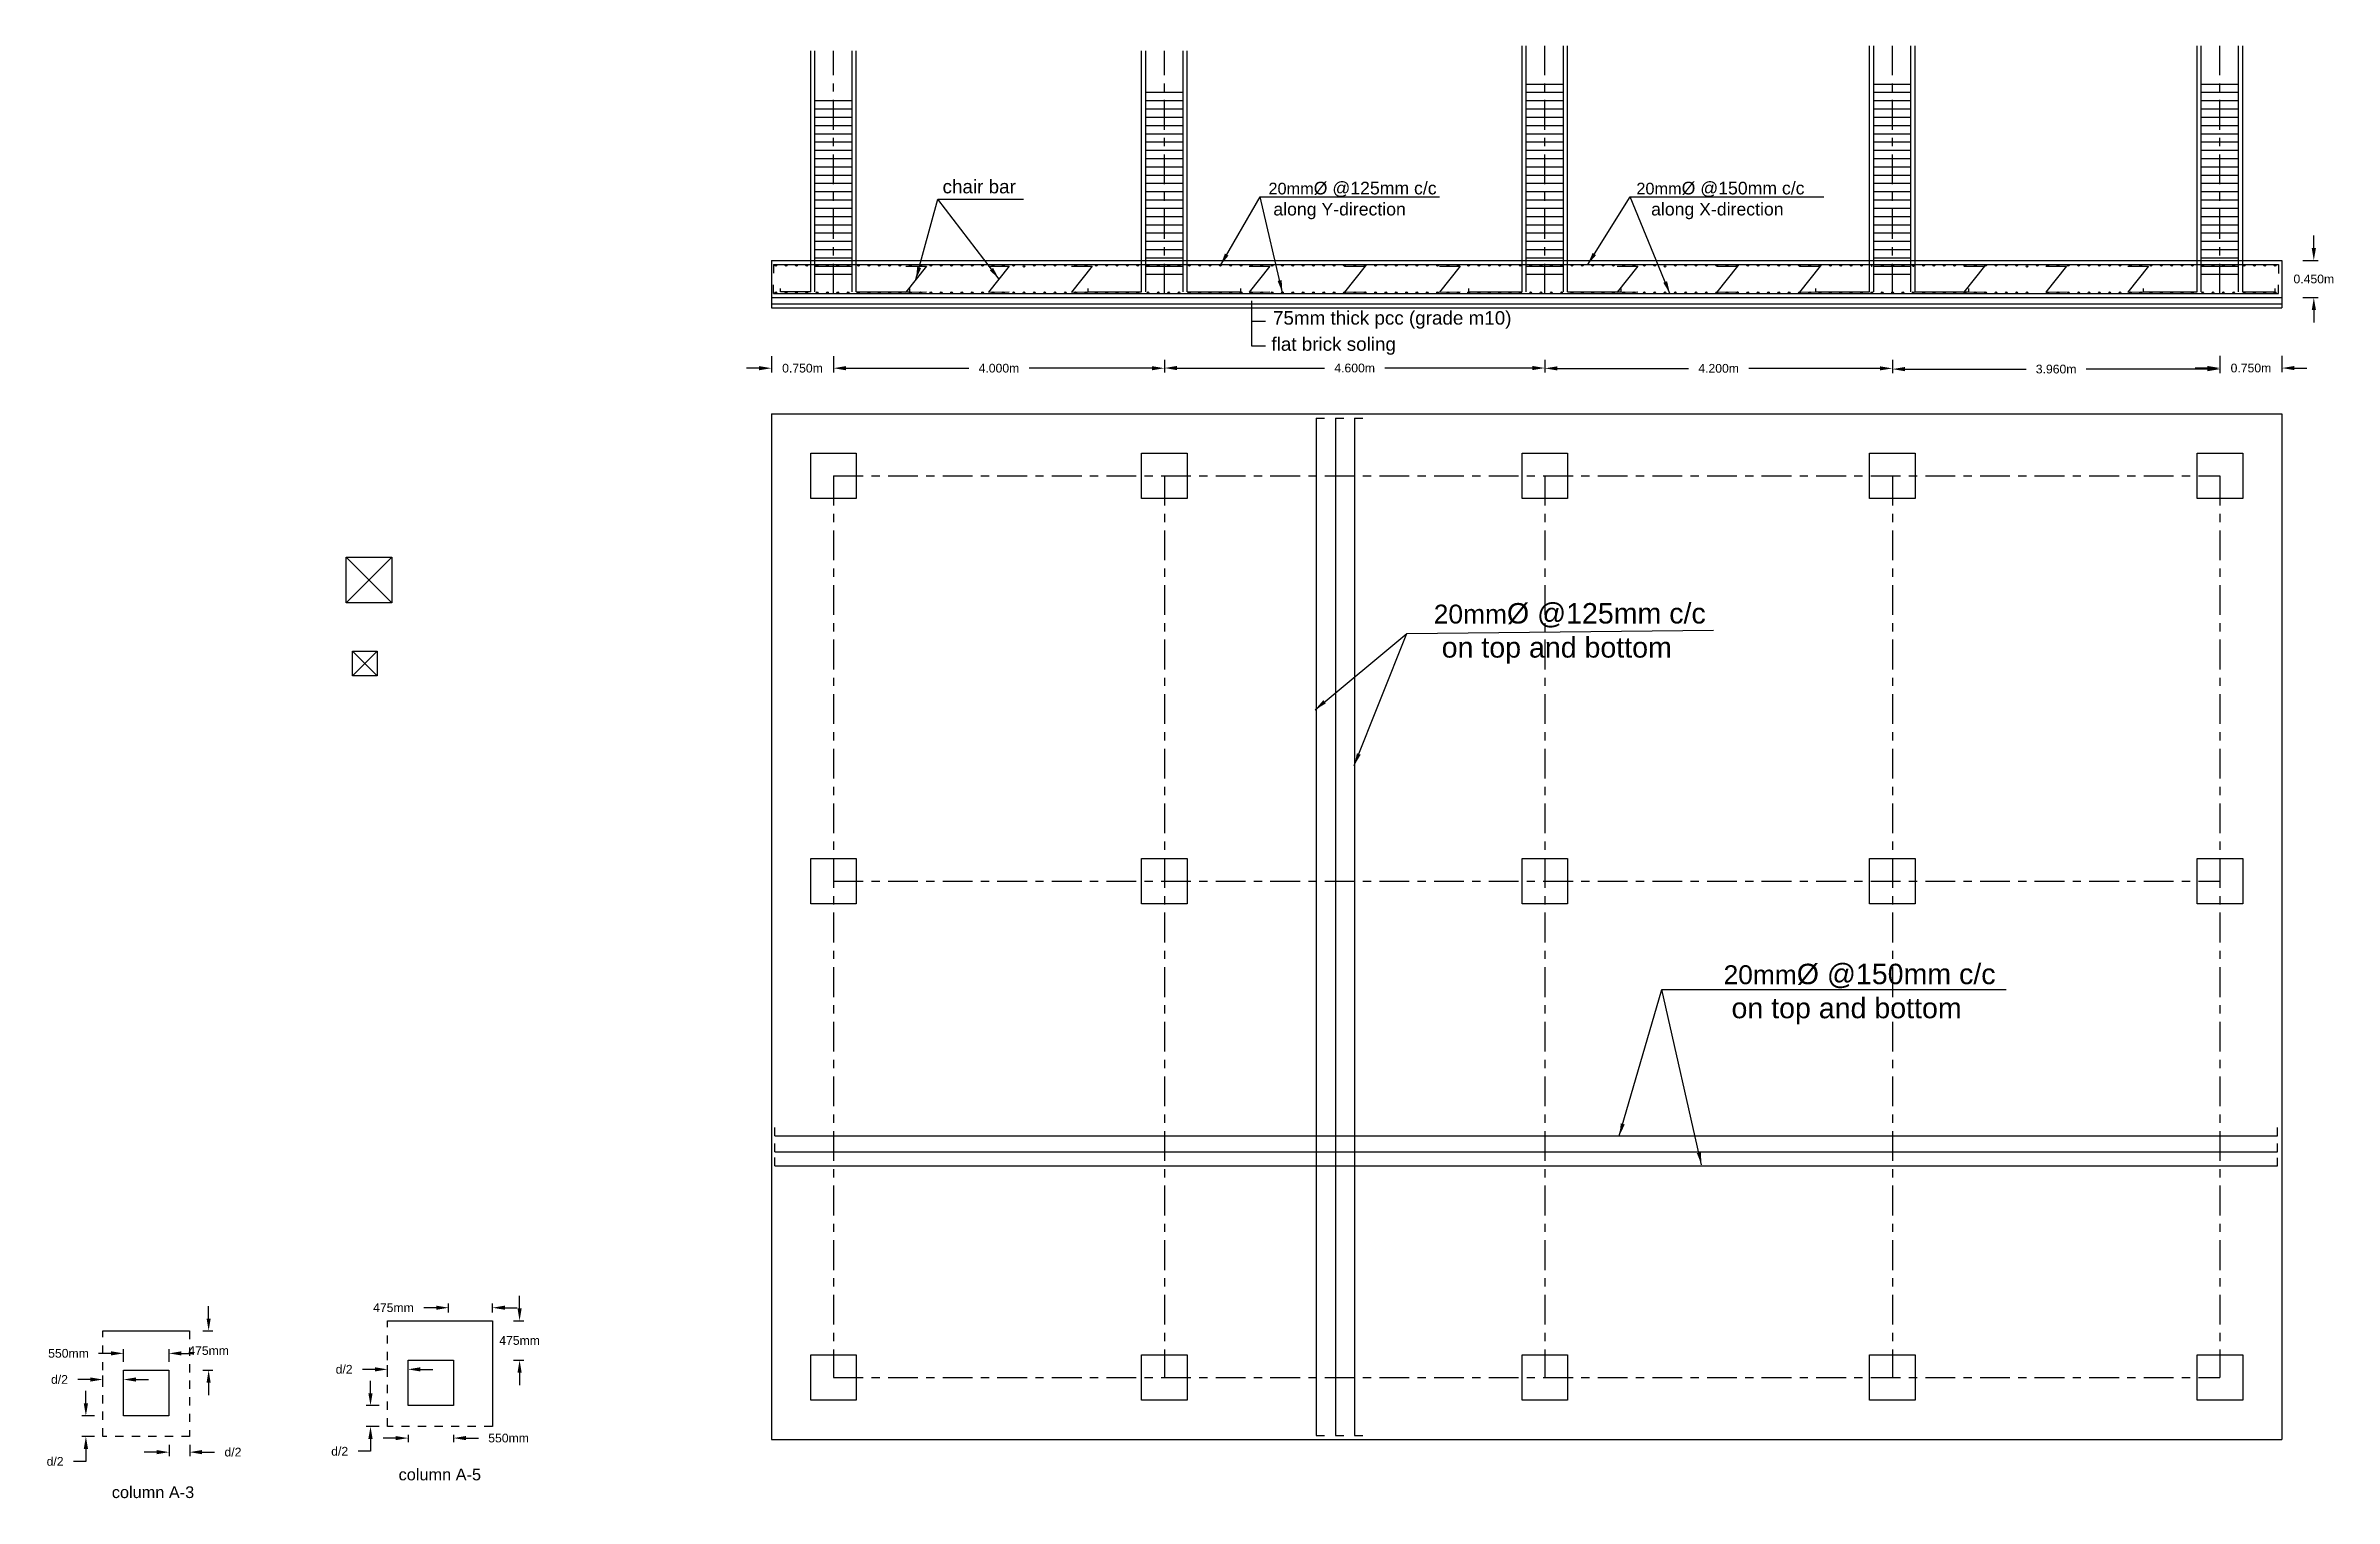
# Model space of a CAD drawing. Header units: metres. Extents: x 3 to 189, y -54 to 67.
# Drawn here: x 90.41 to 118.08, y 10.08 to 27.63 of the extents above; entities that cross this region are included whole.
import ezdxf

# ---------------------------------------------------------------- set-up
doc = ezdxf.new("R2010")
doc.units = ezdxf.units.M
doc.header["$LTSCALE"] = 0.015
doc.header["$MEASUREMENT"] = 0
doc.linetypes.add('ACAD_ISO04W100', pattern=[30, 24, -3, 0, -3])
doc.linetypes.add('DASHED2', pattern=[0.375, 0.25, -0.125])
doc.styles.get("Standard").update_dxf_attribs({"font": 'arial.ttf'})
doc.dimstyles.get("Standard").update_dxf_attribs({"dimscale": 1.005, "dimtxt": 0.105, "dimasz": 0.15, "dimexe": 0.05, "dimexo": 0.1, "dimgap": 0.125, "dimtad": 0, "dimtih": 1, "dimtoh": 1, "dimdec": 4, "dimzin": 0, "dimdsep": 46, "dimtxsty": 'Standard', "dimcen": 0.115, "dimadec": 3, "dimazin": 0, "dimtfac": 1, "dimtdec": 4, "dimtofl": 0, "dimtmove": 0, "dimatfit": 3, "dimfxl": 1, "dimfxlon": 1, "dimtolj": 1, "dimtzin": 0, "dimarcsym": 0})

msp = doc.modelspace()

# ---------------------------------------------------------------- texts
at = {"linetype": 'Continuous', "attachment_point": 1}
for s, width, gutter_width, insert, char_height in [('chair bar', 1.841378, 0.81454, (101.25356, 26.01038), 0.162907), ('20mm{\\H1.08333x;Ø @125mm c/c\\P along Y-direction}', 2.5232685, 0.70512, (105.19292, 25.98746), 0.1410243), ('20mm{\\H1.08333x;Ø @150mm c/c\\P   along X-direction}', 2.5232685, 0.70512, (109.64067, 25.98746), 0.1410243), ('75mm thick pcc (grade m10)', 3.2118896, 0.81454, (105.24764, 24.42342), 0.1629075), ('flat brick soling', 1.841378, 0.81454, (105.22903, 24.10747), 0.1629075), ('20mm{\\H1.08333x;Ø @125mm c/c\\P on top and bottom}', 4.0810121, 1.14043, (107.19118, 20.89503), 0.2280858), ('20mm{\\H1.08333x;Ø @150mm c/c\\P on top and bottom}', 4.0810121, 1.14043, (110.69474, 16.53577), 0.2280858), ('column A-5', 2.5232685, 0.70512, (94.67768, 10.43231), 0.141024), ('column A-3', 2.5232685, 0.70512, (91.21065, 10.21821), 0.141024)]:
    msp.add_mtext_dynamic_manual_height_columns(s, width=width, gutter_width=gutter_width, heights=[0], dxfattribs=dict(at, insert=insert, char_height=char_height))

# ---------------------------------------------------------------- blocks, each defined once
blk = doc.blocks.new('*D86')
at = {"color": 0, "lineweight": -2, "ltscale": 0.01, "transparency": 16777216}
for p, q in [((91.751, 10.632), (91.6, 10.632)), ((91.902, 10.721), (91.902, 10.582)), ((92.152, 10.721), (92.152, 10.582)), ((92.302, 10.632), (92.453, 10.632))]:
    blk.add_line(p, q, dxfattribs=at)
at = {"color": 0, "ltscale": 0.01, "transparency": 16777216}
for points in [[(91.751, 10.658), (91.751, 10.607), (91.902, 10.632)], [(92.302, 10.658), (92.302, 10.607), (92.152, 10.632)]]:
    blk.add_solid(points, dxfattribs=at)
at = {"layer": 'Defpoints', "color": 0, "ltscale": 0.01, "transparency": 16777216}
for p in [(91.902, 10.822), (92.152, 10.822), (92.152, 10.632)]:
    blk.add_point(p, dxfattribs=at)
at = {"color": 0, "ltscale": 0.01, "transparency": 16777216, "insert": (92.675, 10.632), "char_height": 0.1055, "attachment_point": 5}
blk.add_mtext('\\A1;d/2', dxfattribs=at)
blk = doc.blocks.new('*D87')
at = {"color": 0, "lineweight": -2, "ltscale": 0.01, "transparency": 16777216}
for p, q in [((92.381, 12.247), (92.381, 12.398)), ((92.309, 12.097), (92.431, 12.097)), ((92.309, 11.622), (92.431, 11.622)), ((92.381, 11.471), (92.381, 11.32))]:
    blk.add_line(p, q, dxfattribs=at)
at = {"color": 0, "ltscale": 0.01, "transparency": 16777216}
for points in [[(92.356, 12.247), (92.406, 12.247), (92.381, 12.097)], [(92.356, 11.471), (92.406, 11.471), (92.381, 11.622)]]:
    blk.add_solid(points, dxfattribs=at)
at = {"layer": 'Defpoints', "color": 0, "ltscale": 0.01, "transparency": 16777216}
for p in [(92.208, 12.097), (92.381, 12.097), (92.208, 11.622)]:
    blk.add_point(p, dxfattribs=at)
at = {"color": 0, "ltscale": 0.01, "transparency": 16777216, "insert": (92.381, 11.859), "char_height": 0.1055, "attachment_point": 5}
blk.add_mtext('\\A1;475mm', dxfattribs=at)
blk = doc.blocks.new('*D88')
at = {"color": 0, "lineweight": -2, "ltscale": 0.01, "transparency": 16777216}
for p, q in [((90.897, 11.222), (90.897, 11.373)), ((91.001, 11.072), (90.847, 11.072)), ((91.001, 10.822), (90.847, 10.822)), ((90.897, 10.52), (90.747, 10.52)), ((90.897, 10.671), (90.897, 10.52))]:
    blk.add_line(p, q, dxfattribs=at)
at = {"color": 0, "ltscale": 0.01, "transparency": 16777216}
for points in [[(90.872, 11.222), (90.923, 11.222), (90.897, 11.072)], [(90.872, 10.671), (90.923, 10.671), (90.897, 10.822)]]:
    blk.add_solid(points, dxfattribs=at)
at = {"layer": 'Defpoints', "color": 0, "ltscale": 0.01, "transparency": 16777216}
for p in [(91.102, 11.072), (90.897, 10.822), (91.102, 10.822)]:
    blk.add_point(p, dxfattribs=at)
at = {"color": 0, "ltscale": 0.01, "transparency": 16777216, "insert": (90.525, 10.52), "char_height": 0.1055, "attachment_point": 5}
blk.add_mtext('\\A1;d/2', dxfattribs=at)
blk = doc.blocks.new('*D89')
at = {"color": 0, "lineweight": -2, "ltscale": 0.01, "transparency": 16777216}
for p, q in [((90.951, 11.51), (90.8, 11.51)), ((91.102, 11.51), (91.102, 11.56)), ((91.352, 11.51), (91.352, 11.56)), ((91.502, 11.51), (91.653, 11.51))]:
    blk.add_line(p, q, dxfattribs=at)
at = {"color": 0, "ltscale": 0.01, "transparency": 16777216}
for points in [[(90.951, 11.535), (90.951, 11.485), (91.102, 11.51)], [(91.502, 11.535), (91.502, 11.485), (91.352, 11.51)]]:
    blk.add_solid(points, dxfattribs=at)
at = {"layer": 'Defpoints', "color": 0, "ltscale": 0.01, "transparency": 16777216}
for p in [(91.102, 11.51), (91.102, 11.435), (91.352, 11.435)]:
    blk.add_point(p, dxfattribs=at)
at = {"color": 0, "ltscale": 0.01, "transparency": 16777216, "insert": (90.578, 11.51), "char_height": 0.1055, "attachment_point": 5}
blk.add_mtext('\\A1;d/2', dxfattribs=at)
blk = doc.blocks.new('*D91')
at = {"color": 0, "lineweight": -2, "ltscale": 0.01, "transparency": 16777216}
for p, q in [((94.338, 11.345), (94.338, 11.495)), ((94.441, 11.194), (94.287, 11.194)), ((94.441, 10.944), (94.287, 10.944)), ((94.338, 10.793), (94.338, 10.642)), ((94.338, 10.642), (94.187, 10.642))]:
    blk.add_line(p, q, dxfattribs=at)
at = {"color": 0, "ltscale": 0.01, "transparency": 16777216}
for points in [[(94.312, 11.345), (94.363, 11.345), (94.338, 11.194)], [(94.312, 10.793), (94.363, 10.793), (94.338, 10.944)]]:
    blk.add_solid(points, dxfattribs=at)
at = {"layer": 'Defpoints', "color": 0, "ltscale": 0.01, "transparency": 16777216}
for p in [(94.542, 11.194), (94.338, 10.944), (94.542, 10.944)]:
    blk.add_point(p, dxfattribs=at)
at = {"color": 0, "ltscale": 0.01, "transparency": 16777216, "insert": (93.965, 10.642), "char_height": 0.1055, "attachment_point": 5}
blk.add_mtext('\\A1;d/2', dxfattribs=at)
blk = doc.blocks.new('*D90')
at = {"color": 0, "lineweight": -2, "ltscale": 0.01, "transparency": 16777216}
for p, q in [((94.391, 11.633), (94.24, 11.633)), ((94.542, 11.633), (94.542, 11.683)), ((94.792, 11.633), (94.792, 11.683)), ((94.942, 11.633), (95.093, 11.633))]:
    blk.add_line(p, q, dxfattribs=at)
at = {"color": 0, "ltscale": 0.01, "transparency": 16777216}
for points in [[(94.391, 11.658), (94.391, 11.607), (94.542, 11.633)], [(94.942, 11.658), (94.942, 11.607), (94.792, 11.633)]]:
    blk.add_solid(points, dxfattribs=at)
at = {"layer": 'Defpoints', "color": 0, "ltscale": 0.01, "transparency": 16777216}
for p in [(94.542, 11.633), (94.542, 11.558), (94.792, 11.558)]:
    blk.add_point(p, dxfattribs=at)
at = {"color": 0, "ltscale": 0.01, "transparency": 16777216, "insert": (94.019, 11.633), "char_height": 0.1055, "attachment_point": 5}
blk.add_mtext('\\A1;d/2', dxfattribs=at)
blk = doc.blocks.new('*D92')
at = {"color": 0, "lineweight": -2, "ltscale": 0.01, "transparency": 16777216}
for p, q in [((95.132, 12.378), (94.981, 12.378)), ((95.282, 12.319), (95.282, 12.428)), ((95.811, 12.319), (95.811, 12.428)), ((95.962, 12.378), (96.112, 12.378))]:
    blk.add_line(p, q, dxfattribs=at)
at = {"color": 0, "ltscale": 0.01, "transparency": 16777216}
for points in [[(95.132, 12.403), (95.132, 12.353), (95.282, 12.378)], [(95.962, 12.403), (95.962, 12.353), (95.811, 12.378)]]:
    blk.add_solid(points, dxfattribs=at)
at = {"layer": 'Defpoints', "color": 0, "ltscale": 0.01, "transparency": 16777216}
for p in [(95.282, 12.378), (95.282, 12.219), (95.811, 12.219)]:
    blk.add_point(p, dxfattribs=at)
at = {"color": 0, "ltscale": 0.01, "transparency": 16777216, "insert": (94.615, 12.378), "char_height": 0.1055, "attachment_point": 5}
blk.add_mtext('\\A1;475mm', dxfattribs=at)
blk = doc.blocks.new('*D93')
at = {"color": 0, "lineweight": -2, "ltscale": 0.01, "transparency": 16777216}
for p, q in [((96.14, 12.37), (96.14, 12.52)), ((96.066, 12.219), (96.19, 12.219)), ((96.066, 11.744), (96.19, 11.744)), ((96.14, 11.593), (96.14, 11.442))]:
    blk.add_line(p, q, dxfattribs=at)
at = {"color": 0, "ltscale": 0.01, "transparency": 16777216}
for points in [[(96.115, 12.37), (96.165, 12.37), (96.14, 12.219)], [(96.115, 11.593), (96.165, 11.593), (96.14, 11.744)]]:
    blk.add_solid(points, dxfattribs=at)
at = {"layer": 'Defpoints', "color": 0, "ltscale": 0.01, "transparency": 16777216}
for p in [(95.965, 12.219), (95.965, 11.744), (96.14, 11.744)]:
    blk.add_point(p, dxfattribs=at)
at = {"color": 0, "ltscale": 0.01, "transparency": 16777216, "insert": (96.14, 11.981), "char_height": 0.1055, "attachment_point": 5}
blk.add_mtext('\\A1;475mm', dxfattribs=at)
blk = doc.blocks.new('*D94')
at = {"color": 0, "lineweight": -2, "ltscale": 0.01, "transparency": 16777216}
for p, q in [((91.201, 11.826), (91.05, 11.826)), ((91.352, 11.722), (91.352, 11.876)), ((91.902, 11.722), (91.902, 11.876)), ((92.052, 11.826), (92.203, 11.826))]:
    blk.add_line(p, q, dxfattribs=at)
at = {"color": 0, "ltscale": 0.01, "transparency": 16777216}
for points in [[(91.201, 11.851), (91.201, 11.801), (91.352, 11.826)], [(92.052, 11.851), (92.052, 11.801), (91.902, 11.826)]]:
    blk.add_solid(points, dxfattribs=at)
at = {"layer": 'Defpoints', "color": 0, "ltscale": 0.01, "transparency": 16777216}
for p in [(91.352, 11.826), (91.352, 11.622), (91.902, 11.622)]:
    blk.add_point(p, dxfattribs=at)
at = {"color": 0, "ltscale": 0.01, "transparency": 16777216, "insert": (90.687, 11.826), "char_height": 0.1055, "attachment_point": 5}
blk.add_mtext('\\A1;550mm', dxfattribs=at)
blk = doc.blocks.new('*D95')
at = {"color": 0, "lineweight": -2, "ltscale": 0.01, "transparency": 16777216}
for p, q in [((94.641, 10.802), (94.49, 10.802)), ((94.792, 10.842), (94.792, 10.752)), ((95.342, 10.842), (95.342, 10.752)), ((95.492, 10.802), (95.643, 10.802))]:
    blk.add_line(p, q, dxfattribs=at)
at = {"color": 0, "ltscale": 0.01, "transparency": 16777216}
for points in [[(94.641, 10.827), (94.641, 10.777), (94.792, 10.802)], [(95.492, 10.827), (95.492, 10.777), (95.342, 10.802)]]:
    blk.add_solid(points, dxfattribs=at)
at = {"layer": 'Defpoints', "color": 0, "ltscale": 0.01, "transparency": 16777216}
for p in [(94.792, 10.943), (95.342, 10.943), (95.342, 10.802)]:
    blk.add_point(p, dxfattribs=at)
at = {"color": 0, "ltscale": 0.01, "transparency": 16777216, "insert": (96.007, 10.802), "char_height": 0.1055, "attachment_point": 5}
blk.add_mtext('\\A1;550mm', dxfattribs=at)
blk = doc.blocks.new('*D65')
at = {"color": 0, "linetype": 'Continuous', "lineweight": -2, "transparency": 16777216}
for p, q in [((99.935, 23.834), (99.935, 23.683)), ((103.935, 23.834), (103.935, 23.683)), ((100.086, 23.734), (101.569, 23.734)), ((103.784, 23.734), (102.301, 23.734))]:
    blk.add_line(p, q, dxfattribs=at)
at = {"color": 0, "linetype": 'Continuous', "transparency": 16777216}
for points in [[(100.086, 23.759), (100.086, 23.709), (99.935, 23.734)], [(103.784, 23.759), (103.784, 23.709), (103.935, 23.734)]]:
    blk.add_solid(points, dxfattribs=at)
at = {"layer": 'Defpoints', "color": 0, "linetype": 'Continuous', "transparency": 16777216}
for p in [(99.935, 23.935), (103.935, 23.935), (103.935, 23.734)]:
    blk.add_point(p, dxfattribs=at)
at = {"color": 0, "linetype": 'Continuous', "transparency": 16777216, "insert": (101.935, 23.734), "char_height": 0.1055, "attachment_point": 5}
blk.add_mtext('\\A1;4.000m', dxfattribs=at)
blk = doc.blocks.new('*D66')
at = {"color": 0, "linetype": 'Continuous', "lineweight": -2, "transparency": 16777216}
for p, q in [((103.935, 23.834), (103.935, 23.686)), ((108.535, 23.834), (108.535, 23.686)), ((104.086, 23.736), (105.869, 23.736)), ((108.384, 23.736), (106.601, 23.736))]:
    blk.add_line(p, q, dxfattribs=at)
at = {"color": 0, "linetype": 'Continuous', "transparency": 16777216}
for points in [[(104.086, 23.761), (104.086, 23.711), (103.935, 23.736)], [(108.384, 23.761), (108.384, 23.711), (108.535, 23.736)]]:
    blk.add_solid(points, dxfattribs=at)
at = {"layer": 'Defpoints', "color": 0, "linetype": 'Continuous', "transparency": 16777216}
for p in [(103.935, 23.935), (108.535, 23.935), (108.535, 23.736)]:
    blk.add_point(p, dxfattribs=at)
at = {"color": 0, "linetype": 'Continuous', "transparency": 16777216, "insert": (106.235, 23.736), "char_height": 0.1055, "attachment_point": 5}
blk.add_mtext('\\A1;4.600m', dxfattribs=at)
blk = doc.blocks.new('*D67')
at = {"color": 0, "linetype": 'Continuous', "lineweight": -2, "transparency": 16777216}
for p, q in [((108.535, 23.834), (108.535, 23.682)), ((112.735, 23.834), (112.735, 23.682)), ((108.686, 23.732), (110.269, 23.732)), ((112.584, 23.732), (111.001, 23.732))]:
    blk.add_line(p, q, dxfattribs=at)
at = {"color": 0, "linetype": 'Continuous', "transparency": 16777216}
for points in [[(108.686, 23.757), (108.686, 23.707), (108.535, 23.732)], [(112.584, 23.757), (112.584, 23.707), (112.735, 23.732)]]:
    blk.add_solid(points, dxfattribs=at)
at = {"layer": 'Defpoints', "color": 0, "linetype": 'Continuous', "transparency": 16777216}
for p in [(108.535, 23.935), (112.735, 23.935), (112.735, 23.732)]:
    blk.add_point(p, dxfattribs=at)
at = {"color": 0, "linetype": 'Continuous', "transparency": 16777216, "insert": (110.635, 23.732), "char_height": 0.1055, "attachment_point": 5}
blk.add_mtext('\\A1;4.200m', dxfattribs=at)
blk = doc.blocks.new('*D68')
at = {"color": 0, "linetype": 'Continuous', "lineweight": -2, "transparency": 16777216}
for p, q in [((112.735, 23.835), (112.735, 23.673)), ((116.695, 23.834), (116.695, 23.673)), ((112.886, 23.723), (114.351, 23.723)), ((116.544, 23.723), (115.079, 23.723))]:
    blk.add_line(p, q, dxfattribs=at)
at = {"color": 0, "linetype": 'Continuous', "transparency": 16777216}
for points in [[(112.886, 23.748), (112.886, 23.698), (112.735, 23.723)], [(116.544, 23.748), (116.544, 23.698), (116.695, 23.723)]]:
    blk.add_solid(points, dxfattribs=at)
at = {"layer": 'Defpoints', "color": 0, "linetype": 'Continuous', "transparency": 16777216}
for p in [(112.735, 23.935), (116.695, 23.935), (116.695, 23.723)]:
    blk.add_point(p, dxfattribs=at)
at = {"color": 0, "linetype": 'Continuous', "transparency": 16777216, "insert": (114.715, 23.723), "char_height": 0.1055, "attachment_point": 5}
blk.add_mtext('\\A1;3.960m', dxfattribs=at)
blk = doc.blocks.new('*D69')
at = {"color": 0, "linetype": 'Continuous', "lineweight": -2, "transparency": 16777216}
for p, q in [((99.185, 23.879), (99.185, 23.683)), ((99.935, 23.879), (99.935, 23.683)), ((99.034, 23.734), (98.884, 23.734)), ((100.086, 23.734), (100.237, 23.734))]:
    blk.add_line(p, q, dxfattribs=at)
at = {"color": 0, "linetype": 'Continuous', "transparency": 16777216}
for points in [[(99.034, 23.759), (99.034, 23.709), (99.185, 23.734)], [(100.086, 23.759), (100.086, 23.709), (99.935, 23.734)]]:
    blk.add_solid(points, dxfattribs=at)
at = {"layer": 'Defpoints', "color": 0, "linetype": 'Continuous', "transparency": 16777216}
for p in [(99.185, 23.979), (99.935, 23.979), (99.935, 23.734)]:
    blk.add_point(p, dxfattribs=at)
at = {"color": 0, "linetype": 'Continuous', "transparency": 16777216, "insert": (99.56, 23.734), "char_height": 0.1055, "attachment_point": 5}
blk.add_mtext('\\A1;0.750m', dxfattribs=at)
blk = doc.blocks.new('*D73')
at = {"color": 0, "linetype": 'Continuous', "lineweight": -2, "transparency": 16777216}
for p, q in [((116.695, 23.884), (116.695, 23.686)), ((117.445, 23.884), (117.445, 23.686)), ((116.544, 23.736), (116.394, 23.736)), ((117.596, 23.736), (117.747, 23.736))]:
    blk.add_line(p, q, dxfattribs=at)
at = {"color": 0, "linetype": 'Continuous', "transparency": 16777216}
for points in [[(116.544, 23.761), (116.544, 23.711), (116.695, 23.736)], [(117.596, 23.761), (117.596, 23.711), (117.445, 23.736)]]:
    blk.add_solid(points, dxfattribs=at)
at = {"layer": 'Defpoints', "color": 0, "linetype": 'Continuous', "transparency": 16777216}
for p in [(116.695, 23.985), (117.445, 23.985), (116.695, 23.736)]:
    blk.add_point(p, dxfattribs=at)
at = {"color": 0, "linetype": 'Continuous', "transparency": 16777216, "insert": (117.07, 23.736), "char_height": 0.1055, "attachment_point": 5}
blk.add_mtext('\\A1;0.750m', dxfattribs=at)
blk = doc.blocks.new('*D74')
at = {"color": 0, "linetype": 'Continuous', "lineweight": -2, "transparency": 16777216}
for p, q in [((117.83, 25.187), (117.83, 25.338)), ((117.696, 25.037), (117.881, 25.037)), ((117.696, 24.587), (117.881, 24.587)), ((117.83, 24.436), (117.83, 24.285))]:
    blk.add_line(p, q, dxfattribs=at)
at = {"color": 0, "linetype": 'Continuous', "transparency": 16777216}
for points in [[(117.805, 25.187), (117.856, 25.187), (117.83, 25.037)], [(117.805, 24.436), (117.856, 24.436), (117.83, 24.587)]]:
    blk.add_solid(points, dxfattribs=at)
at = {"layer": 'Defpoints', "color": 0, "linetype": 'Continuous', "transparency": 16777216}
for p in [(117.596, 25.037), (117.83, 25.037), (117.596, 24.587)]:
    blk.add_point(p, dxfattribs=at)
at = {"color": 0, "linetype": 'Continuous', "transparency": 16777216, "insert": (117.83, 24.812), "char_height": 0.1055, "attachment_point": 5}
blk.add_mtext('\\A1;0.450m', dxfattribs=at)

# ---------------------------------------------------------------- dimensions: what is measured, and where the dimension line sits
at = {"linetype": 'Continuous'}
dim = msp.add_linear_dim(base=(117.83042, 25.03673), p1=(117.59587, 24.58673), p2=(117.59587, 25.03673), angle=90, text='0.450m', dimstyle='Standard', override={"dimpost": 'm'}, dxfattribs=at)
dim.commit()
dim.dimension.update_dxf_attribs({"geometry": '*D74', "text_midpoint": (117.83042, 24.81173)})
for base, p1, p2, text, picture, middle in [((99.93506, 23.73367), (99.18506, 23.97914), (99.93506, 23.97914), '0.750m', '*D69', (99.56006, 23.73367)), ((103.93506, 23.73367), (99.93506, 23.93481), (103.93506, 23.93481), '4.000m', '*D65', (101.93506, 23.73367)), ((108.53506, 23.73595), (103.93506, 23.93481), (108.53506, 23.93481), '4.600m', '*D66', (106.23506, 23.73595)), ((112.73506, 23.73205), (108.53506, 23.93481), (112.73506, 23.93481), '4.200m', '*D67', (110.63506, 23.73205)), ((116.69506, 23.7231), (112.73506, 23.93503), (116.69506, 23.93481), '3.960m', '*D68', (114.71506, 23.7231)), ((116.69506, 23.73588), (117.44506, 23.98471), (116.69506, 23.98471), '0.750m', '*D73', (117.07006, 23.73588))]:
    dim = msp.add_linear_dim(base=base, p1=p1, p2=p2, text=text, dimstyle='Standard', override={"dimpost": 'm'}, dxfattribs=at)
    dim.commit()
    dim.dimension.update_dxf_attribs({"geometry": picture, "text_midpoint": middle})
at = {"ltscale": 0.01}
for base, p1, p2, text, picture, middle in [((96.13995, 11.744), (95.96548, 12.219), (95.96548, 11.744), '475mm', '*D93', (96.13995, 11.9815)), ((90.89741, 10.82158), (91.10163, 11.07158), (91.10163, 10.82158), 'd/2', '*D88', (90.52498, 10.52008)), ((94.33754, 10.944), (94.54175, 11.194), (94.54175, 10.944), 'd/2', '*D91', (93.9651, 10.6425))]:
    dim = msp.add_linear_dim(base=base, p1=p1, p2=p2, angle=90, text=text, dimstyle='Standard', override={"dimpost": 'm'}, dxfattribs=at)
    dim.commit()
    dim.dimension.update_dxf_attribs({"geometry": picture, "text_midpoint": middle})
dim = msp.add_aligned_dim(p1=(92.20849, 11.62158), p2=(92.20849, 12.09658), distance=-0.17267, text='475mm', dimstyle='Standard', override={"dimpost": 'm'}, dxfattribs=at)
dim.commit()
dim.dimension.update_dxf_attribs({"geometry": '*D87', "text_midpoint": (92.38116, 11.85908)})
for base, p1, p2, text, picture, middle in [((95.28238, 12.37797), (95.81096, 12.219), (95.28238, 12.219), '475mm', '*D92', (94.61516, 12.37797)), ((91.35163, 11.82614), (91.90163, 11.62158), (91.35163, 11.62158), '550mm', '*D94', (90.68653, 11.82614)), ((94.54175, 11.63258), (94.79175, 11.55772), (94.54175, 11.55772), 'd/2', '*D90', (94.01857, 11.63258)), ((91.10163, 11.51016), (91.35163, 11.4353), (91.10163, 11.4353), 'd/2', '*D89', (90.57844, 11.51016)), ((95.34175, 10.80212), (94.79175, 10.94281), (95.34175, 10.94281), '550mm', '*D95', (96.00685, 10.80212))]:
    dim = msp.add_linear_dim(base=base, p1=p1, p2=p2, text=text, dimstyle='Standard', override={"dimpost": 'm'}, dxfattribs=at)
    dim.commit()
    dim.dimension.update_dxf_attribs({"geometry": picture, "text_midpoint": middle})
dim = msp.add_linear_dim(base=(92.15163, 10.63243), p1=(91.90163, 10.82188), p2=(92.15163, 10.82188), text='d/2', dimstyle='Standard', override={"dimpost": 'm'}, dxfattribs=at)
dim.commit()
dim.dimension.update_dxf_attribs({"geometry": '*D86', "text_midpoint": (92.67481, 10.63243), "dimtype": 160})

# ---------------------------------------------------------------- hatches: boundary and pattern name
h = msp.add_hatch(color=256)
h.dxf.hatch_style = 1
h.paths.add_polyline_path([(99.24713, 24.97673, 1), (99.22713, 24.97673, 1)])
h = msp.add_hatch(color=256)
h.dxf.hatch_style = 1
h.paths.add_polyline_path([(99.35213, 24.97673, 1), (99.37213, 24.97673, 1)])
h = msp.add_hatch(color=256)
h.dxf.hatch_style = 1
h.paths.add_polyline_path([(99.49713, 24.97673, 1), (99.47713, 24.97673, 1)])
h = msp.add_hatch(color=256)
h.dxf.hatch_style = 1
h.paths.add_polyline_path([(99.62213, 24.97673, 1), (99.60213, 24.97673, 1)])
h = msp.add_hatch(color=256)
h.dxf.hatch_style = 1
h.paths.add_polyline_path([(99.74713, 24.97673, 1), (99.72713, 24.97673, 1)])
h = msp.add_hatch(color=256)
h.dxf.hatch_style = 1
h.paths.add_polyline_path([(99.87213, 24.97673, 1), (99.85213, 24.97673, 1)])
h = msp.add_hatch(color=256)
h.dxf.hatch_style = 1
h.paths.add_polyline_path([(99.99713, 24.97673, 1), (99.97713, 24.97673, 1)])
h = msp.add_hatch(color=256)
h.dxf.hatch_style = 1
h.paths.add_polyline_path([(100.12213, 24.97673, 1), (100.10213, 24.97673, 1)])
h = msp.add_hatch(color=256)
h.dxf.hatch_style = 1
h.paths.add_polyline_path([(100.24713, 24.97673, 1), (100.22713, 24.97673, 1)])
h = msp.add_hatch(color=256)
h.dxf.hatch_style = 1
h.paths.add_polyline_path([(100.37213, 24.97673, 1), (100.35213, 24.97673, 1)])
h = msp.add_hatch(color=256)
h.dxf.hatch_style = 1
h.paths.add_polyline_path([(100.49713, 24.97673, 1), (100.47713, 24.97673, 1)])
h = msp.add_hatch(color=256)
h.dxf.hatch_style = 1
h.paths.add_polyline_path([(100.62213, 24.97673, 1), (100.60213, 24.97673, 1)])
h = msp.add_hatch(color=256)
h.dxf.hatch_style = 1
h.paths.add_polyline_path([(100.74713, 24.97673, 1), (100.72713, 24.97673, 1)])
h = msp.add_hatch(color=256)
h.dxf.hatch_style = 1
h.paths.add_polyline_path([(100.87213, 24.97673, 1), (100.85213, 24.97673, 1)])
h = msp.add_hatch(color=256)
h.dxf.hatch_style = 1
h.paths.add_polyline_path([(100.99713, 24.97673, 1), (100.97713, 24.97673, 1)])
h = msp.add_hatch(color=256)
h.dxf.hatch_style = 1
h.paths.add_polyline_path([(101.12213, 24.97673, 1), (101.10213, 24.97673, 1)])
h = msp.add_hatch(color=256)
h.dxf.hatch_style = 1
h.paths.add_polyline_path([(101.24713, 24.97673, 1), (101.22713, 24.97673, 1)])
h = msp.add_hatch(color=256)
h.dxf.hatch_style = 1
h.paths.add_polyline_path([(101.37213, 24.97673, 1), (101.35213, 24.97673, 1)])
h = msp.add_hatch(color=256)
h.dxf.hatch_style = 1
h.paths.add_polyline_path([(101.49713, 24.97673, 1), (101.47713, 24.97673, 1)])
h = msp.add_hatch(color=256)
h.dxf.hatch_style = 1
h.paths.add_polyline_path([(101.62213, 24.97673, 1), (101.60213, 24.97673, 1)])
h = msp.add_hatch(color=256)
h.dxf.hatch_style = 1
h.paths.add_polyline_path([(101.74713, 24.97673, 1), (101.72713, 24.97673, 1)])
h = msp.add_hatch(color=256)
h.dxf.hatch_style = 1
h.paths.add_polyline_path([(101.87213, 24.97673, 1), (101.85213, 24.97673, 1)])
h = msp.add_hatch(color=256)
h.dxf.hatch_style = 1
h.paths.add_polyline_path([(101.99713, 24.97673, 1), (101.97713, 24.97673, 1)])
h = msp.add_hatch(color=256)
h.dxf.hatch_style = 1
h.paths.add_polyline_path([(102.12213, 24.97673, 1), (102.10213, 24.97673, 1)])
h = msp.add_hatch(color=256)
h.dxf.hatch_style = 1
h.paths.add_polyline_path([(102.24713, 24.96673, 1), (102.22713, 24.96673, 1)])
h = msp.add_hatch(color=256)
h.dxf.hatch_style = 1
h.paths.add_polyline_path([(102.37213, 24.97673, 1), (102.35213, 24.97673, 1)])
h = msp.add_hatch(color=256)
h.dxf.hatch_style = 1
h.paths.add_polyline_path([(102.49713, 24.97673, 1), (102.47713, 24.97673, 1)])
h = msp.add_hatch(color=256)
h.dxf.hatch_style = 1
h.paths.add_polyline_path([(102.62213, 24.97673, 1), (102.60213, 24.97673, 1)])
h = msp.add_hatch(color=256)
h.dxf.hatch_style = 1
h.paths.add_polyline_path([(102.74713, 24.97673, 1), (102.72713, 24.97673, 1)])
h = msp.add_hatch(color=256)
h.dxf.hatch_style = 1
h.paths.add_polyline_path([(102.87213, 24.97673, 1), (102.85213, 24.97673, 1)])
h = msp.add_hatch(color=256)
h.dxf.hatch_style = 1
h.paths.add_polyline_path([(102.99713, 24.97673, 1), (102.97713, 24.97673, 1)])
h = msp.add_hatch(color=256)
h.dxf.hatch_style = 1
h.paths.add_polyline_path([(103.12213, 24.97673, 1), (103.10213, 24.97673, 1)])
h = msp.add_hatch(color=256)
h.dxf.hatch_style = 1
h.paths.add_polyline_path([(103.24713, 24.97673, 1), (103.22713, 24.97673, 1)])
h = msp.add_hatch(color=256)
h.dxf.hatch_style = 1
h.paths.add_polyline_path([(103.37213, 24.97673, 1), (103.35213, 24.97673, 1)])
h = msp.add_hatch(color=256)
h.dxf.hatch_style = 1
h.paths.add_polyline_path([(103.49713, 24.97673, 1), (103.47713, 24.97673, 1)])
h = msp.add_hatch(color=256)
h.dxf.hatch_style = 1
h.paths.add_polyline_path([(103.62213, 24.97673, 1), (103.60213, 24.97673, 1)])
h = msp.add_hatch(color=256)
h.dxf.hatch_style = 1
h.paths.add_polyline_path([(103.74713, 24.97673, 1), (103.72713, 24.97673, 1)])
h = msp.add_hatch(color=256)
h.dxf.hatch_style = 1
h.paths.add_polyline_path([(103.87213, 24.97673, 1), (103.85213, 24.97673, 1)])
h = msp.add_hatch(color=256)
h.dxf.hatch_style = 1
h.paths.add_polyline_path([(103.99713, 24.97673, 1), (103.97713, 24.97673, 1)])
h = msp.add_hatch(color=256)
h.dxf.hatch_style = 1
h.paths.add_polyline_path([(104.12213, 24.97673, 1), (104.10213, 24.97673, 1)])
h = msp.add_hatch(color=256)
h.dxf.hatch_style = 1
h.paths.add_polyline_path([(104.24713, 24.97673, 1), (104.22713, 24.97673, 1)])
h = msp.add_hatch(color=256)
h.dxf.hatch_style = 1
h.paths.add_polyline_path([(104.37213, 24.97673, 1), (104.35213, 24.97673, 1)])
h = msp.add_hatch(color=256)
h.dxf.hatch_style = 1
h.paths.add_polyline_path([(104.49713, 24.97673, 1), (104.47713, 24.97673, 1)])
h = msp.add_hatch(color=256)
h.dxf.hatch_style = 1
h.paths.add_polyline_path([(104.62213, 24.97673, 1), (104.60213, 24.97673, 1)])
h = msp.add_hatch(color=256)
h.dxf.hatch_style = 1
h.paths.add_polyline_path([(104.74713, 24.97673, 1), (104.72713, 24.97673, 1)])
h = msp.add_hatch(color=256)
h.dxf.hatch_style = 1
h.paths.add_polyline_path([(104.87213, 24.97673, 1), (104.85213, 24.97673, 1)])
h = msp.add_hatch(color=256)
h.dxf.hatch_style = 1
h.paths.add_polyline_path([(104.99713, 24.97673, 1), (104.97713, 24.97673, 1)])
h = msp.add_hatch(color=256)
h.dxf.hatch_style = 1
h.paths.add_polyline_path([(105.12213, 24.97673, 1), (105.10213, 24.97673, 1)])
h = msp.add_hatch(color=256)
h.dxf.hatch_style = 1
h.paths.add_polyline_path([(105.24713, 24.97673, 1), (105.22713, 24.97673, 1)])
h = msp.add_hatch(color=256)
h.dxf.hatch_style = 1
h.paths.add_polyline_path([(105.37213, 24.97673, 1), (105.35213, 24.97673, 1)])
h = msp.add_hatch(color=256)
h.dxf.hatch_style = 1
h.paths.add_polyline_path([(105.49713, 24.97673, 1), (105.47713, 24.97673, 1)])
h = msp.add_hatch(color=256)
h.dxf.hatch_style = 1
h.paths.add_polyline_path([(105.62213, 24.97673, 1), (105.60213, 24.97673, 1)])
h = msp.add_hatch(color=256)
h.dxf.hatch_style = 1
h.paths.add_polyline_path([(105.74713, 24.97673, 1), (105.72713, 24.97673, 1)])
h = msp.add_hatch(color=256)
h.dxf.hatch_style = 1
h.paths.add_polyline_path([(105.87213, 24.97673, 1), (105.85213, 24.97673, 1)])
h = msp.add_hatch(color=256)
h.dxf.hatch_style = 1
h.paths.add_polyline_path([(105.99713, 24.97673, 1), (105.97713, 24.97673, 1)])
h = msp.add_hatch(color=256)
h.dxf.hatch_style = 1
h.paths.add_polyline_path([(106.12213, 24.97673, 1), (106.10213, 24.97673, 1)])
h = msp.add_hatch(color=256)
h.dxf.hatch_style = 1
h.paths.add_polyline_path([(106.24713, 24.97673, 1), (106.22713, 24.97673, 1)])
h = msp.add_hatch(color=256)
h.dxf.hatch_style = 1
h.paths.add_polyline_path([(106.37213, 24.97673, 1), (106.35213, 24.97673, 1)])
h = msp.add_hatch(color=256)
h.dxf.hatch_style = 1
h.paths.add_polyline_path([(106.49713, 24.97673, 1), (106.47713, 24.97673, 1)])
h = msp.add_hatch(color=256)
h.dxf.hatch_style = 1
h.paths.add_polyline_path([(106.62213, 24.97673, 1), (106.60213, 24.97673, 1)])
h = msp.add_hatch(color=256)
h.dxf.hatch_style = 1
h.paths.add_polyline_path([(106.74713, 24.97673, 1), (106.72713, 24.97673, 1)])
h = msp.add_hatch(color=256)
h.dxf.hatch_style = 1
h.paths.add_polyline_path([(106.87213, 24.97673, 1), (106.85213, 24.97673, 1)])
h = msp.add_hatch(color=256)
h.dxf.hatch_style = 1
h.paths.add_polyline_path([(106.99713, 24.97673, 1), (106.97713, 24.97673, 1)])
h = msp.add_hatch(color=256)
h.dxf.hatch_style = 1
h.paths.add_polyline_path([(107.12213, 24.97673, 1), (107.10213, 24.97673, 1)])
h = msp.add_hatch(color=256)
h.dxf.hatch_style = 1
h.paths.add_polyline_path([(107.24713, 24.97673, 1), (107.22713, 24.97673, 1)])
h = msp.add_hatch(color=256)
h.dxf.hatch_style = 1
h.paths.add_polyline_path([(107.37213, 24.97673, 1), (107.35213, 24.97673, 1)])
h = msp.add_hatch(color=256)
h.dxf.hatch_style = 1
h.paths.add_polyline_path([(107.49713, 24.97673, 1), (107.47713, 24.97673, 1)])
h = msp.add_hatch(color=256)
h.dxf.hatch_style = 1
h.paths.add_polyline_path([(107.62213, 24.97673, 1), (107.60213, 24.97673, 1)])
h = msp.add_hatch(color=256)
h.dxf.hatch_style = 1
h.paths.add_polyline_path([(107.74713, 24.97673, 1), (107.72713, 24.97673, 1)])
h = msp.add_hatch(color=256)
h.dxf.hatch_style = 1
h.paths.add_polyline_path([(107.87213, 24.97673, 1), (107.85213, 24.97673, 1)])
h = msp.add_hatch(color=256)
h.dxf.hatch_style = 1
h.paths.add_polyline_path([(107.99713, 24.97673, 1), (107.97713, 24.97673, 1)])
h = msp.add_hatch(color=256)
h.dxf.hatch_style = 1
h.paths.add_polyline_path([(108.12213, 24.97673, 1), (108.10213, 24.97673, 1)])
h = msp.add_hatch(color=256)
h.dxf.hatch_style = 1
h.paths.add_polyline_path([(108.24713, 24.97673, 1), (108.22713, 24.97673, 1)])
h = msp.add_hatch(color=256)
h.dxf.hatch_style = 1
h.paths.add_polyline_path([(108.37213, 24.97673, 1), (108.35213, 24.97673, 1)])
h = msp.add_hatch(color=256)
h.dxf.hatch_style = 1
h.paths.add_polyline_path([(108.49713, 24.97673, 1), (108.47713, 24.97673, 1)])
h = msp.add_hatch(color=256)
h.dxf.hatch_style = 1
h.paths.add_polyline_path([(108.62213, 24.97673, 1), (108.60213, 24.97673, 1)])
h = msp.add_hatch(color=256)
h.dxf.hatch_style = 1
h.paths.add_polyline_path([(108.74713, 24.97673, 1), (108.72713, 24.97673, 1)])
h = msp.add_hatch(color=256)
h.dxf.hatch_style = 1
h.paths.add_polyline_path([(108.87213, 24.97673, 1), (108.85213, 24.97673, 1)])
h = msp.add_hatch(color=256)
h.dxf.hatch_style = 1
h.paths.add_polyline_path([(108.99713, 24.97673, 1), (108.97713, 24.97673, 1)])
h = msp.add_hatch(color=256)
h.dxf.hatch_style = 1
h.paths.add_polyline_path([(109.12213, 24.97673, 1), (109.10213, 24.97673, 1)])
h = msp.add_hatch(color=256)
h.dxf.hatch_style = 1
h.paths.add_polyline_path([(109.24713, 24.97673, 1), (109.22713, 24.97673, 1)])
h = msp.add_hatch(color=256)
h.dxf.hatch_style = 1
h.paths.add_polyline_path([(109.37213, 24.97673, 1), (109.35213, 24.97673, 1)])
h = msp.add_hatch(color=256)
h.dxf.hatch_style = 1
h.paths.add_polyline_path([(109.49713, 24.97673, 1), (109.47713, 24.97673, 1)])
h = msp.add_hatch(color=256)
h.dxf.hatch_style = 1
h.paths.add_polyline_path([(109.62213, 24.97673, 1), (109.60213, 24.97673, 1)])
h = msp.add_hatch(color=256)
h.dxf.hatch_style = 1
h.paths.add_polyline_path([(109.74713, 24.97673, 1), (109.72713, 24.97673, 1)])
h = msp.add_hatch(color=256)
h.dxf.hatch_style = 1
h.paths.add_polyline_path([(109.87213, 24.97673, 1), (109.85213, 24.97673, 1)])
h = msp.add_hatch(color=256)
h.dxf.hatch_style = 1
h.paths.add_polyline_path([(109.99713, 24.96673, 1), (109.97713, 24.96673, 1)])
h = msp.add_hatch(color=256)
h.dxf.hatch_style = 1
h.paths.add_polyline_path([(110.12213, 24.97673, 1), (110.10213, 24.97673, 1)])
h = msp.add_hatch(color=256)
h.dxf.hatch_style = 1
h.paths.add_polyline_path([(110.24713, 24.97673, 1), (110.22713, 24.97673, 1)])
h = msp.add_hatch(color=256)
h.dxf.hatch_style = 1
h.paths.add_polyline_path([(110.37213, 24.97673, 1), (110.35213, 24.97673, 1)])
h = msp.add_hatch(color=256)
h.dxf.hatch_style = 1
h.paths.add_polyline_path([(110.49713, 24.97673, 1), (110.47713, 24.97673, 1)])
h = msp.add_hatch(color=256)
h.dxf.hatch_style = 1
h.paths.add_polyline_path([(110.62213, 24.97673, 1), (110.60213, 24.97673, 1)])
h = msp.add_hatch(color=256)
h.dxf.hatch_style = 1
h.paths.add_polyline_path([(110.74713, 24.97673, 1), (110.72713, 24.97673, 1)])
h = msp.add_hatch(color=256)
h.dxf.hatch_style = 1
h.paths.add_polyline_path([(110.87213, 24.97673, 1), (110.85213, 24.97673, 1)])
h = msp.add_hatch(color=256)
h.dxf.hatch_style = 1
h.paths.add_polyline_path([(110.99713, 24.97673, 1), (110.97713, 24.97673, 1)])
h = msp.add_hatch(color=256)
h.dxf.hatch_style = 1
h.paths.add_polyline_path([(111.12213, 24.97673, 1), (111.10213, 24.97673, 1)])
h = msp.add_hatch(color=256)
h.dxf.hatch_style = 1
h.paths.add_polyline_path([(111.24713, 24.97673, 1), (111.22713, 24.97673, 1)])
h = msp.add_hatch(color=256)
h.dxf.hatch_style = 1
h.paths.add_polyline_path([(111.37213, 24.97673, 1), (111.35213, 24.97673, 1)])
h = msp.add_hatch(color=256)
h.dxf.hatch_style = 1
h.paths.add_polyline_path([(111.49713, 24.97673, 1), (111.47713, 24.97673, 1)])
h = msp.add_hatch(color=256)
h.dxf.hatch_style = 1
h.paths.add_polyline_path([(111.62213, 24.97673, 1), (111.60213, 24.97673, 1)])
h = msp.add_hatch(color=256)
h.dxf.hatch_style = 1
h.paths.add_polyline_path([(111.74713, 24.97673, 1), (111.72713, 24.97673, 1)])
h = msp.add_hatch(color=256)
h.dxf.hatch_style = 1
h.paths.add_polyline_path([(111.87213, 24.97673, 1), (111.85213, 24.97673, 1)])
h = msp.add_hatch(color=256)
h.dxf.hatch_style = 1
h.paths.add_polyline_path([(111.99713, 24.97673, 1), (111.97713, 24.97673, 1)])
h = msp.add_hatch(color=256)
h.dxf.hatch_style = 1
h.paths.add_polyline_path([(112.12213, 24.97673, 1), (112.10213, 24.97673, 1)])
h = msp.add_hatch(color=256)
h.dxf.hatch_style = 1
h.paths.add_polyline_path([(112.24713, 24.97673, 1), (112.22713, 24.97673, 1)])
h = msp.add_hatch(color=256)
h.dxf.hatch_style = 1
h.paths.add_polyline_path([(112.37213, 24.97673, 1), (112.35213, 24.97673, 1)])
h = msp.add_hatch(color=256)
h.dxf.hatch_style = 1
h.paths.add_polyline_path([(112.49713, 24.97673, 1), (112.47713, 24.97673, 1)])
h = msp.add_hatch(color=256)
h.dxf.hatch_style = 1
h.paths.add_polyline_path([(112.62213, 24.97673, 1), (112.60213, 24.97673, 1)])
h = msp.add_hatch(color=256)
h.dxf.hatch_style = 1
h.paths.add_polyline_path([(112.74713, 24.97673, 1), (112.72713, 24.97673, 1)])
h = msp.add_hatch(color=256)
h.dxf.hatch_style = 1
h.paths.add_polyline_path([(112.87213, 24.97673, 1), (112.85213, 24.97673, 1)])
h = msp.add_hatch(color=256)
h.dxf.hatch_style = 1
h.paths.add_polyline_path([(112.99713, 24.97673, 1), (112.97713, 24.97673, 1)])
h = msp.add_hatch(color=256)
h.dxf.hatch_style = 1
h.paths.add_polyline_path([(113.12213, 24.97673, 1), (113.10213, 24.97673, 1)])
h = msp.add_hatch(color=256)
h.dxf.hatch_style = 1
h.paths.add_polyline_path([(113.24713, 24.97673, 1), (113.22713, 24.97673, 1)])
h = msp.add_hatch(color=256)
h.dxf.hatch_style = 1
h.paths.add_polyline_path([(113.37213, 24.97673, 1), (113.35213, 24.97673, 1)])
h = msp.add_hatch(color=256)
h.dxf.hatch_style = 1
h.paths.add_polyline_path([(113.49713, 24.97673, 1), (113.47713, 24.97673, 1)])
h = msp.add_hatch(color=256)
h.dxf.hatch_style = 1
h.paths.add_polyline_path([(113.62213, 24.97673, 1), (113.60213, 24.97673, 1)])
h = msp.add_hatch(color=256)
h.dxf.hatch_style = 1
h.paths.add_polyline_path([(113.74713, 24.97673, 1), (113.72713, 24.97673, 1)])
h = msp.add_hatch(color=256)
h.dxf.hatch_style = 1
h.paths.add_polyline_path([(113.87213, 24.97673, 1), (113.85213, 24.97673, 1)])
h = msp.add_hatch(color=256)
h.dxf.hatch_style = 1
h.paths.add_polyline_path([(113.99713, 24.97673, 1), (113.97713, 24.97673, 1)])
h = msp.add_hatch(color=256)
h.dxf.hatch_style = 1
h.paths.add_polyline_path([(114.12213, 24.97673, 1), (114.10213, 24.97673, 1)])
h = msp.add_hatch(color=256)
h.dxf.hatch_style = 1
h.paths.add_polyline_path([(114.24713, 24.97673, 1), (114.22713, 24.97673, 1)])
h = msp.add_hatch(color=256)
h.dxf.hatch_style = 1
h.paths.add_polyline_path([(114.37213, 24.96673, 1), (114.35213, 24.96673, 1)])
h = msp.add_hatch(color=256)
h.dxf.hatch_style = 1
h.paths.add_polyline_path([(114.49713, 24.97673, 1), (114.47713, 24.97673, 1)])
h = msp.add_hatch(color=256)
h.dxf.hatch_style = 1
h.paths.add_polyline_path([(114.62213, 24.97673, 1), (114.60213, 24.97673, 1)])
h = msp.add_hatch(color=256)
h.dxf.hatch_style = 1
h.paths.add_polyline_path([(114.74713, 24.97673, 1), (114.72713, 24.97673, 1)])
h = msp.add_hatch(color=256)
h.dxf.hatch_style = 1
h.paths.add_polyline_path([(114.87213, 24.97673, 1), (114.85213, 24.97673, 1)])
h = msp.add_hatch(color=256)
h.dxf.hatch_style = 1
h.paths.add_polyline_path([(114.99713, 24.97673, 1), (114.97713, 24.97673, 1)])
h = msp.add_hatch(color=256)
h.dxf.hatch_style = 1
h.paths.add_polyline_path([(115.12213, 24.97673, 1), (115.10213, 24.97673, 1)])
h = msp.add_hatch(color=256)
h.dxf.hatch_style = 1
h.paths.add_polyline_path([(115.24713, 24.97673, 1), (115.22713, 24.97673, 1)])
h = msp.add_hatch(color=256)
h.dxf.hatch_style = 1
h.paths.add_polyline_path([(115.37213, 24.97673, 1), (115.35213, 24.97673, 1)])
h = msp.add_hatch(color=256)
h.dxf.hatch_style = 1
h.paths.add_polyline_path([(115.49713, 24.97673, 1), (115.47713, 24.97673, 1)])
h = msp.add_hatch(color=256)
h.dxf.hatch_style = 1
h.paths.add_polyline_path([(115.62213, 24.97673, 1), (115.60213, 24.97673, 1)])
h = msp.add_hatch(color=256)
h.dxf.hatch_style = 1
h.paths.add_polyline_path([(115.74713, 24.97673, 1), (115.72713, 24.97673, 1)])
h = msp.add_hatch(color=256)
h.dxf.hatch_style = 1
h.paths.add_polyline_path([(115.87213, 24.97673, 1), (115.85213, 24.97673, 1)])
h = msp.add_hatch(color=256)
h.dxf.hatch_style = 1
h.paths.add_polyline_path([(115.99713, 24.97673, 1), (115.97713, 24.97673, 1)])
h = msp.add_hatch(color=256)
h.dxf.hatch_style = 1
h.paths.add_polyline_path([(116.12213, 24.97673, 1), (116.10213, 24.97673, 1)])
h = msp.add_hatch(color=256)
h.dxf.hatch_style = 1
h.paths.add_polyline_path([(116.24713, 24.97673, 1), (116.22713, 24.97673, 1)])
h = msp.add_hatch(color=256)
h.dxf.hatch_style = 1
h.paths.add_polyline_path([(116.37213, 24.97673, 1), (116.35213, 24.97673, 1)])
h = msp.add_hatch(color=256)
h.dxf.hatch_style = 1
h.paths.add_polyline_path([(116.49713, 24.97673, 1), (116.47713, 24.97673, 1)])
h = msp.add_hatch(color=256)
h.dxf.hatch_style = 1
h.paths.add_polyline_path([(116.62213, 24.97673, 1), (116.60213, 24.97673, 1)])
h = msp.add_hatch(color=256)
h.dxf.hatch_style = 1
h.paths.add_polyline_path([(116.74713, 24.97673, 1), (116.72713, 24.97673, 1)])
h = msp.add_hatch(color=256)
h.dxf.hatch_style = 1
h.paths.add_polyline_path([(116.87213, 24.97673, 1), (116.85213, 24.97673, 1)])
h = msp.add_hatch(color=256)
h.dxf.hatch_style = 1
h.paths.add_polyline_path([(116.99713, 24.97673, 1), (116.97713, 24.97673, 1)])
h = msp.add_hatch(color=256)
h.dxf.hatch_style = 1
h.paths.add_polyline_path([(117.12213, 24.97673, 1), (117.10213, 24.97673, 1)])
h = msp.add_hatch(color=256)
h.dxf.hatch_style = 1
h.paths.add_polyline_path([(117.24713, 24.97673, 1), (117.22713, 24.97673, 1)])
h = msp.add_hatch(color=256)
h.dxf.hatch_style = 1
h.paths.add_polyline_path([(117.37213, 24.97673, 1), (117.35213, 24.97673, 1)])
h = msp.add_hatch(color=256)
h.dxf.hatch_style = 1
h.paths.add_polyline_path([(99.24713, 24.64673, 1), (99.22713, 24.64673, 1)])
h = msp.add_hatch(color=256)
h.dxf.hatch_style = 1
h.paths.add_polyline_path([(99.37213, 24.64673, 1), (99.35213, 24.64673, 1)])
h = msp.add_hatch(color=256)
h.dxf.hatch_style = 1
h.paths.add_polyline_path([(99.49713, 24.64673, 1), (99.47713, 24.64673, 1)])
h = msp.add_hatch(color=256)
h.dxf.hatch_style = 1
h.paths.add_polyline_path([(99.62213, 24.64673, 1), (99.60213, 24.64673, 1)])
h = msp.add_hatch(color=256)
h.dxf.hatch_style = 1
h.paths.add_polyline_path([(99.74713, 24.64673, 1), (99.72713, 24.64673, 1)])
h = msp.add_hatch(color=256)
h.dxf.hatch_style = 1
h.paths.add_polyline_path([(99.87213, 24.64673, 1), (99.85213, 24.64673, 1)])
h = msp.add_hatch(color=256)
h.dxf.hatch_style = 1
h.paths.add_polyline_path([(99.99713, 24.64673, 1), (99.97713, 24.64673, 1)])
h = msp.add_hatch(color=256)
h.dxf.hatch_style = 1
h.paths.add_polyline_path([(100.12213, 24.64673, 1), (100.10213, 24.64673, 1)])
h = msp.add_hatch(color=256)
h.dxf.hatch_style = 1
h.paths.add_polyline_path([(100.24713, 24.64673, 1), (100.22713, 24.64673, 1)])
h = msp.add_hatch(color=256)
h.dxf.hatch_style = 1
h.paths.add_polyline_path([(100.37213, 24.64673, 1), (100.35213, 24.64673, 1)])
h = msp.add_hatch(color=256)
h.dxf.hatch_style = 1
h.paths.add_polyline_path([(100.49713, 24.64673, 1), (100.47713, 24.64673, 1)])
h = msp.add_hatch(color=256)
h.dxf.hatch_style = 1
h.paths.add_polyline_path([(100.62213, 24.64673, 1), (100.60213, 24.64673, 1)])
h = msp.add_hatch(color=256)
h.dxf.hatch_style = 1
h.paths.add_polyline_path([(100.74713, 24.64673, 1), (100.72713, 24.64673, 1)])
h = msp.add_hatch(color=256)
h.dxf.hatch_style = 1
h.paths.add_polyline_path([(100.87213, 24.64673, 1), (100.85213, 24.64673, 1)])
h = msp.add_hatch(color=256)
h.dxf.hatch_style = 1
h.paths.add_polyline_path([(100.99713, 24.64673, 1), (100.97713, 24.64673, 1)])
h = msp.add_hatch(color=256)
h.dxf.hatch_style = 1
h.paths.add_polyline_path([(101.12213, 24.64673, 1), (101.10213, 24.64673, 1)])
h = msp.add_hatch(color=256)
h.dxf.hatch_style = 1
h.paths.add_polyline_path([(101.24713, 24.64673, 1), (101.22713, 24.64673, 1)])
h = msp.add_hatch(color=256)
h.dxf.hatch_style = 1
h.paths.add_polyline_path([(101.37213, 24.64673, 1), (101.35213, 24.64673, 1)])
h = msp.add_hatch(color=256)
h.dxf.hatch_style = 1
h.paths.add_polyline_path([(101.49713, 24.64673, 1), (101.47713, 24.64673, 1)])
h = msp.add_hatch(color=256)
h.dxf.hatch_style = 1
h.paths.add_polyline_path([(101.62213, 24.64673, 1), (101.60213, 24.64673, 1)])
h = msp.add_hatch(color=256)
h.dxf.hatch_style = 1
h.paths.add_polyline_path([(101.74713, 24.64673, 1), (101.72713, 24.64673, 1)])
h = msp.add_hatch(color=256)
h.dxf.hatch_style = 1
h.paths.add_polyline_path([(101.87213, 24.64673, 1), (101.85213, 24.64673, 1)])
h = msp.add_hatch(color=256)
h.dxf.hatch_style = 1
h.paths.add_polyline_path([(101.99713, 24.64673, 1), (101.97713, 24.64673, 1)])
h = msp.add_hatch(color=256)
h.dxf.hatch_style = 1
h.paths.add_polyline_path([(102.12213, 24.64673, 1), (102.10213, 24.64673, 1)])
h = msp.add_hatch(color=256)
h.dxf.hatch_style = 1
h.paths.add_polyline_path([(102.24713, 24.64673, 1), (102.22713, 24.64673, 1)])
h = msp.add_hatch(color=256)
h.dxf.hatch_style = 1
h.paths.add_polyline_path([(102.37213, 24.64673, 1), (102.35213, 24.64673, 1)])
h = msp.add_hatch(color=256)
h.dxf.hatch_style = 1
h.paths.add_polyline_path([(102.49713, 24.64673, 1), (102.47713, 24.64673, 1)])
h = msp.add_hatch(color=256)
h.dxf.hatch_style = 1
h.paths.add_polyline_path([(102.62213, 24.64673, 1), (102.60213, 24.64673, 1)])
h = msp.add_hatch(color=256)
h.dxf.hatch_style = 1
h.paths.add_polyline_path([(102.74713, 24.64673, 1), (102.72713, 24.64673, 1)])
h = msp.add_hatch(color=256)
h.dxf.hatch_style = 1
h.paths.add_polyline_path([(102.87213, 24.64673, 1), (102.85213, 24.64673, 1)])
h = msp.add_hatch(color=256)
h.dxf.hatch_style = 1
h.paths.add_polyline_path([(102.99713, 24.64673, 1), (102.97713, 24.64673, 1)])
h = msp.add_hatch(color=256)
h.dxf.hatch_style = 1
h.paths.add_polyline_path([(103.12213, 24.64673, 1), (103.10213, 24.64673, 1)])
h = msp.add_hatch(color=256)
h.dxf.hatch_style = 1
h.paths.add_polyline_path([(103.24713, 24.64673, 1), (103.22713, 24.64673, 1)])
h = msp.add_hatch(color=256)
h.dxf.hatch_style = 1
h.paths.add_polyline_path([(103.37213, 24.64673, 1), (103.35213, 24.64673, 1)])
h = msp.add_hatch(color=256)
h.dxf.hatch_style = 1
h.paths.add_polyline_path([(103.49713, 24.64673, 1), (103.47713, 24.64673, 1)])
h = msp.add_hatch(color=256)
h.dxf.hatch_style = 1
h.paths.add_polyline_path([(103.62213, 24.64673, 1), (103.60213, 24.64673, 1)])
h = msp.add_hatch(color=256)
h.dxf.hatch_style = 1
h.paths.add_polyline_path([(103.74713, 24.64673, 1), (103.72713, 24.64673, 1)])
h = msp.add_hatch(color=256)
h.dxf.hatch_style = 1
h.paths.add_polyline_path([(103.87213, 24.64673, 1), (103.85213, 24.64673, 1)])
h = msp.add_hatch(color=256)
h.dxf.hatch_style = 1
h.paths.add_polyline_path([(103.99713, 24.64673, 1), (103.97713, 24.64673, 1)])
h = msp.add_hatch(color=256)
h.dxf.hatch_style = 1
h.paths.add_polyline_path([(104.12213, 24.64673, 1), (104.10213, 24.64673, 1)])
h = msp.add_hatch(color=256)
h.dxf.hatch_style = 1
h.paths.add_polyline_path([(104.24713, 24.64673, 1), (104.22713, 24.64673, 1)])
h = msp.add_hatch(color=256)
h.dxf.hatch_style = 1
h.paths.add_polyline_path([(104.37213, 24.64673, 1), (104.35213, 24.64673, 1)])
h = msp.add_hatch(color=256)
h.dxf.hatch_style = 1
h.paths.add_polyline_path([(104.49713, 24.64673, 1), (104.47713, 24.64673, 1)])
h = msp.add_hatch(color=256)
h.dxf.hatch_style = 1
h.paths.add_polyline_path([(104.62213, 24.64673, 1), (104.60213, 24.64673, 1)])
h = msp.add_hatch(color=256)
h.dxf.hatch_style = 1
h.paths.add_polyline_path([(104.74713, 24.64673, 1), (104.72713, 24.64673, 1)])
h = msp.add_hatch(color=256)
h.dxf.hatch_style = 1
h.paths.add_polyline_path([(104.87213, 24.64673, 1), (104.85213, 24.64673, 1)])
h = msp.add_hatch(color=256)
h.dxf.hatch_style = 1
h.paths.add_polyline_path([(104.99713, 24.64673, 1), (104.97713, 24.64673, 1)])
h = msp.add_hatch(color=256)
h.dxf.hatch_style = 1
h.paths.add_polyline_path([(105.12213, 24.64673, 1), (105.10213, 24.64673, 1)])
h = msp.add_hatch(color=256)
h.dxf.hatch_style = 1
h.paths.add_polyline_path([(105.24713, 24.64673, 1), (105.22713, 24.64673, 1)])
h = msp.add_hatch(color=256)
h.dxf.hatch_style = 1
h.paths.add_polyline_path([(105.37213, 24.64673, 1), (105.35213, 24.64673, 1)])
h = msp.add_hatch(color=256)
h.dxf.hatch_style = 1
h.paths.add_polyline_path([(105.49713, 24.64673, 1), (105.47713, 24.64673, 1)])
h = msp.add_hatch(color=256)
h.dxf.hatch_style = 1
h.paths.add_polyline_path([(105.62213, 24.64673, 1), (105.60213, 24.64673, 1)])
h = msp.add_hatch(color=256)
h.dxf.hatch_style = 1
h.paths.add_polyline_path([(105.74713, 24.64673, 1), (105.72713, 24.64673, 1)])
h = msp.add_hatch(color=256)
h.dxf.hatch_style = 1
h.paths.add_polyline_path([(105.87213, 24.64673, 1), (105.85213, 24.64673, 1)])
h = msp.add_hatch(color=256)
h.dxf.hatch_style = 1
h.paths.add_polyline_path([(105.99713, 24.64673, 1), (105.97713, 24.64673, 1)])
h = msp.add_hatch(color=256)
h.dxf.hatch_style = 1
h.paths.add_polyline_path([(106.12213, 24.64673, 1), (106.10213, 24.64673, 1)])
h = msp.add_hatch(color=256)
h.dxf.hatch_style = 1
h.paths.add_polyline_path([(106.24713, 24.64673, 1), (106.22713, 24.64673, 1)])
h = msp.add_hatch(color=256)
h.dxf.hatch_style = 1
h.paths.add_polyline_path([(106.37213, 24.64673, 1), (106.35213, 24.64673, 1)])
h = msp.add_hatch(color=256)
h.dxf.hatch_style = 1
h.paths.add_polyline_path([(106.49713, 24.64673, 1), (106.47713, 24.64673, 1)])
h = msp.add_hatch(color=256)
h.dxf.hatch_style = 1
h.paths.add_polyline_path([(106.62213, 24.64673, 1), (106.60213, 24.64673, 1)])
h = msp.add_hatch(color=256)
h.dxf.hatch_style = 1
h.paths.add_polyline_path([(106.74713, 24.64673, 1), (106.72713, 24.64673, 1)])
h = msp.add_hatch(color=256)
h.dxf.hatch_style = 1
h.paths.add_polyline_path([(106.87213, 24.64673, 1), (106.85213, 24.64673, 1)])
h = msp.add_hatch(color=256)
h.dxf.hatch_style = 1
h.paths.add_polyline_path([(106.99713, 24.64673, 1), (106.97713, 24.64673, 1)])
h = msp.add_hatch(color=256)
h.dxf.hatch_style = 1
h.paths.add_polyline_path([(107.12213, 24.64673, 1), (107.10213, 24.64673, 1)])
h = msp.add_hatch(color=256)
h.dxf.hatch_style = 1
h.paths.add_polyline_path([(107.24713, 24.64673, 1), (107.22713, 24.64673, 1)])
h = msp.add_hatch(color=256)
h.dxf.hatch_style = 1
h.paths.add_polyline_path([(107.37213, 24.64673, 1), (107.35213, 24.64673, 1)])
h = msp.add_hatch(color=256)
h.dxf.hatch_style = 1
h.paths.add_polyline_path([(107.49713, 24.64673, 1), (107.47713, 24.64673, 1)])
h = msp.add_hatch(color=256)
h.dxf.hatch_style = 1
h.paths.add_polyline_path([(107.62213, 24.64673, 1), (107.60213, 24.64673, 1)])
h = msp.add_hatch(color=256)
h.dxf.hatch_style = 1
h.paths.add_polyline_path([(107.74713, 24.64673, 1), (107.72713, 24.64673, 1)])
h = msp.add_hatch(color=256)
h.dxf.hatch_style = 1
h.paths.add_polyline_path([(107.87213, 24.64673, 1), (107.85213, 24.64673, 1)])
h = msp.add_hatch(color=256)
h.dxf.hatch_style = 1
h.paths.add_polyline_path([(107.99713, 24.64673, 1), (107.97713, 24.64673, 1)])
h = msp.add_hatch(color=256)
h.dxf.hatch_style = 1
h.paths.add_polyline_path([(108.12213, 24.64673, 1), (108.10213, 24.64673, 1)])
h = msp.add_hatch(color=256)
h.dxf.hatch_style = 1
h.paths.add_polyline_path([(108.24713, 24.64673, 1), (108.22713, 24.64673, 1)])
h = msp.add_hatch(color=256)
h.dxf.hatch_style = 1
h.paths.add_polyline_path([(108.37213, 24.64673, 1), (108.35213, 24.64673, 1)])
h = msp.add_hatch(color=256)
h.dxf.hatch_style = 1
h.paths.add_polyline_path([(108.49713, 24.64673, 1), (108.47713, 24.64673, 1)])
h = msp.add_hatch(color=256)
h.dxf.hatch_style = 1
h.paths.add_polyline_path([(108.62213, 24.64673, 1), (108.60213, 24.64673, 1)])
h = msp.add_hatch(color=256)
h.dxf.hatch_style = 1
h.paths.add_polyline_path([(108.74713, 24.64673, 1), (108.72713, 24.64673, 1)])
h = msp.add_hatch(color=256)
h.dxf.hatch_style = 1
h.paths.add_polyline_path([(108.87213, 24.64673, 1), (108.85213, 24.64673, 1)])
h = msp.add_hatch(color=256)
h.dxf.hatch_style = 1
h.paths.add_polyline_path([(108.99713, 24.64673, 1), (108.97713, 24.64673, 1)])
h = msp.add_hatch(color=256)
h.dxf.hatch_style = 1
h.paths.add_polyline_path([(109.12213, 24.64673, 1), (109.10213, 24.64673, 1)])
h = msp.add_hatch(color=256)
h.dxf.hatch_style = 1
h.paths.add_polyline_path([(109.24713, 24.64673, 1), (109.22713, 24.64673, 1)])
h = msp.add_hatch(color=256)
h.dxf.hatch_style = 1
h.paths.add_polyline_path([(109.37213, 24.64673, 1), (109.35213, 24.64673, 1)])
h = msp.add_hatch(color=256)
h.dxf.hatch_style = 1
h.paths.add_polyline_path([(109.49713, 24.64673, 1), (109.47713, 24.64673, 1)])
h = msp.add_hatch(color=256)
h.dxf.hatch_style = 1
h.paths.add_polyline_path([(109.62213, 24.64673, 1), (109.60213, 24.64673, 1)])
h = msp.add_hatch(color=256)
h.dxf.hatch_style = 1
h.paths.add_polyline_path([(109.74713, 24.64673, 1), (109.72713, 24.64673, 1)])
h = msp.add_hatch(color=256)
h.dxf.hatch_style = 1
h.paths.add_polyline_path([(109.87213, 24.64673, 1), (109.85213, 24.64673, 1)])
h = msp.add_hatch(color=256)
h.dxf.hatch_style = 1
h.paths.add_polyline_path([(109.99713, 24.64673, 1), (109.97713, 24.64673, 1)])
h = msp.add_hatch(color=256)
h.dxf.hatch_style = 1
h.paths.add_polyline_path([(110.12213, 24.64673, 1), (110.10213, 24.64673, 1)])
h = msp.add_hatch(color=256)
h.dxf.hatch_style = 1
h.paths.add_polyline_path([(110.24713, 24.64673, 1), (110.22713, 24.64673, 1)])
h = msp.add_hatch(color=256)
h.dxf.hatch_style = 1
h.paths.add_polyline_path([(110.37213, 24.64673, 1), (110.35213, 24.64673, 1)])
h = msp.add_hatch(color=256)
h.dxf.hatch_style = 1
h.paths.add_polyline_path([(110.49713, 24.64673, 1), (110.47713, 24.64673, 1)])
h = msp.add_hatch(color=256)
h.dxf.hatch_style = 1
h.paths.add_polyline_path([(110.62213, 24.64673, 1), (110.60213, 24.64673, 1)])
h = msp.add_hatch(color=256)
h.dxf.hatch_style = 1
h.paths.add_polyline_path([(110.74713, 24.64673, 1), (110.72713, 24.64673, 1)])
h = msp.add_hatch(color=256)
h.dxf.hatch_style = 1
h.paths.add_polyline_path([(110.87213, 24.64673, 1), (110.85213, 24.64673, 1)])
h = msp.add_hatch(color=256)
h.dxf.hatch_style = 1
h.paths.add_polyline_path([(110.99713, 24.64673, 1), (110.97713, 24.64673, 1)])
h = msp.add_hatch(color=256)
h.dxf.hatch_style = 1
h.paths.add_polyline_path([(111.12213, 24.64673, 1), (111.10213, 24.64673, 1)])
h = msp.add_hatch(color=256)
h.dxf.hatch_style = 1
h.paths.add_polyline_path([(111.24713, 24.64673, 1), (111.22713, 24.64673, 1)])
h = msp.add_hatch(color=256)
h.dxf.hatch_style = 1
h.paths.add_polyline_path([(111.37213, 24.64673, 1), (111.35213, 24.64673, 1)])
h = msp.add_hatch(color=256)
h.dxf.hatch_style = 1
h.paths.add_polyline_path([(111.49713, 24.64673, 1), (111.47713, 24.64673, 1)])
h = msp.add_hatch(color=256)
h.dxf.hatch_style = 1
h.paths.add_polyline_path([(111.62213, 24.64673, 1), (111.60213, 24.64673, 1)])
h = msp.add_hatch(color=256)
h.dxf.hatch_style = 1
h.paths.add_polyline_path([(111.74713, 24.64673, 1), (111.72713, 24.64673, 1)])
h = msp.add_hatch(color=256)
h.dxf.hatch_style = 1
h.paths.add_polyline_path([(111.87213, 24.64673, 1), (111.85213, 24.64673, 1)])
h = msp.add_hatch(color=256)
h.dxf.hatch_style = 1
h.paths.add_polyline_path([(111.99713, 24.64673, 1), (111.97713, 24.64673, 1)])
h = msp.add_hatch(color=256)
h.dxf.hatch_style = 1
h.paths.add_polyline_path([(112.12213, 24.64673, 1), (112.10213, 24.64673, 1)])
h = msp.add_hatch(color=256)
h.dxf.hatch_style = 1
h.paths.add_polyline_path([(112.24713, 24.64673, 1), (112.22713, 24.64673, 1)])
h = msp.add_hatch(color=256)
h.dxf.hatch_style = 1
h.paths.add_polyline_path([(112.37213, 24.64673, 1), (112.35213, 24.64673, 1)])
h = msp.add_hatch(color=256)
h.dxf.hatch_style = 1
h.paths.add_polyline_path([(112.49713, 24.64673, 1), (112.47713, 24.64673, 1)])
h = msp.add_hatch(color=256)
h.dxf.hatch_style = 1
h.paths.add_polyline_path([(112.62213, 24.64673, 1), (112.60213, 24.64673, 1)])
h = msp.add_hatch(color=256)
h.dxf.hatch_style = 1
h.paths.add_polyline_path([(112.74713, 24.64673, 1), (112.72713, 24.64673, 1)])
h = msp.add_hatch(color=256)
h.dxf.hatch_style = 1
h.paths.add_polyline_path([(112.87213, 24.64673, 1), (112.85213, 24.64673, 1)])
h = msp.add_hatch(color=256)
h.dxf.hatch_style = 1
h.paths.add_polyline_path([(112.99713, 24.64673, 1), (112.97713, 24.64673, 1)])
h = msp.add_hatch(color=256)
h.dxf.hatch_style = 1
h.paths.add_polyline_path([(113.12213, 24.64673, 1), (113.10213, 24.64673, 1)])
h = msp.add_hatch(color=256)
h.dxf.hatch_style = 1
h.paths.add_polyline_path([(113.24713, 24.64673, 1), (113.22713, 24.64673, 1)])
h = msp.add_hatch(color=256)
h.dxf.hatch_style = 1
h.paths.add_polyline_path([(113.37213, 24.64673, 1), (113.35213, 24.64673, 1)])
h = msp.add_hatch(color=256)
h.dxf.hatch_style = 1
h.paths.add_polyline_path([(113.49713, 24.64673, 1), (113.47713, 24.64673, 1)])
h = msp.add_hatch(color=256)
h.dxf.hatch_style = 1
h.paths.add_polyline_path([(113.62213, 24.64673, 1), (113.60213, 24.64673, 1)])
h = msp.add_hatch(color=256)
h.dxf.hatch_style = 1
h.paths.add_polyline_path([(113.74713, 24.64673, 1), (113.72713, 24.64673, 1)])
h = msp.add_hatch(color=256)
h.dxf.hatch_style = 1
h.paths.add_polyline_path([(113.87213, 24.64673, 1), (113.85213, 24.64673, 1)])
h = msp.add_hatch(color=256)
h.dxf.hatch_style = 1
h.paths.add_polyline_path([(113.99713, 24.64673, 1), (113.97713, 24.64673, 1)])
h = msp.add_hatch(color=256)
h.dxf.hatch_style = 1
h.paths.add_polyline_path([(114.12213, 24.64673, 1), (114.10213, 24.64673, 1)])
h = msp.add_hatch(color=256)
h.dxf.hatch_style = 1
h.paths.add_polyline_path([(114.24713, 24.64673, 1), (114.22713, 24.64673, 1)])
h = msp.add_hatch(color=256)
h.dxf.hatch_style = 1
h.paths.add_polyline_path([(114.37213, 24.64673, 1), (114.35213, 24.64673, 1)])
h = msp.add_hatch(color=256)
h.dxf.hatch_style = 1
h.paths.add_polyline_path([(114.62213, 24.64673, 1), (114.60213, 24.64673, 1)])
h = msp.add_hatch(color=256)
h.dxf.hatch_style = 1
h.paths.add_polyline_path([(114.74713, 24.64673, 1), (114.72713, 24.64673, 1)])
h = msp.add_hatch(color=256)
h.dxf.hatch_style = 1
h.paths.add_polyline_path([(114.87213, 24.64673, 1), (114.85213, 24.64673, 1)])
h = msp.add_hatch(color=256)
h.dxf.hatch_style = 1
h.paths.add_polyline_path([(114.99713, 24.64673, 1), (114.97713, 24.64673, 1)])
h = msp.add_hatch(color=256)
h.dxf.hatch_style = 1
h.paths.add_polyline_path([(115.12213, 24.64673, 1), (115.10213, 24.64673, 1)])
h = msp.add_hatch(color=256)
h.dxf.hatch_style = 1
h.paths.add_polyline_path([(115.24713, 24.64673, 1), (115.22713, 24.64673, 1)])
h = msp.add_hatch(color=256)
h.dxf.hatch_style = 1
h.paths.add_polyline_path([(115.37213, 24.64673, 1), (115.35213, 24.64673, 1)])
h = msp.add_hatch(color=256)
h.dxf.hatch_style = 1
h.paths.add_polyline_path([(115.49713, 24.64673, 1), (115.47713, 24.64673, 1)])
h = msp.add_hatch(color=256)
h.dxf.hatch_style = 1
h.paths.add_polyline_path([(115.62213, 24.64673, 1), (115.60213, 24.64673, 1)])
h = msp.add_hatch(color=256)
h.dxf.hatch_style = 1
h.paths.add_polyline_path([(115.74713, 24.64673, 1), (115.72713, 24.64673, 1)])
h = msp.add_hatch(color=256)
h.dxf.hatch_style = 1
h.paths.add_polyline_path([(115.87213, 24.64673, 1), (115.85213, 24.64673, 1)])
h = msp.add_hatch(color=256)
h.dxf.hatch_style = 1
h.paths.add_polyline_path([(115.99713, 24.64673, 1), (115.97713, 24.64673, 1)])
h = msp.add_hatch(color=256)
h.dxf.hatch_style = 1
h.paths.add_polyline_path([(116.12213, 24.64673, 1), (116.10213, 24.64673, 1)])
h = msp.add_hatch(color=256)
h.dxf.hatch_style = 1
h.paths.add_polyline_path([(116.24713, 24.64673, 1), (116.22713, 24.64673, 1)])
h = msp.add_hatch(color=256)
h.dxf.hatch_style = 1
h.paths.add_polyline_path([(116.37213, 24.64673, 1), (116.35213, 24.64673, 1)])
h = msp.add_hatch(color=256)
h.dxf.hatch_style = 1
h.paths.add_polyline_path([(116.49713, 24.64673, 1), (116.47713, 24.64673, 1)])
h = msp.add_hatch(color=256)
h.dxf.hatch_style = 1
h.paths.add_polyline_path([(116.62213, 24.64673, 1), (116.60213, 24.64673, 1)])
h = msp.add_hatch(color=256)
h.dxf.hatch_style = 1
h.paths.add_polyline_path([(116.74713, 24.64673, 1), (116.72713, 24.64673, 1)])
h = msp.add_hatch(color=256)
h.dxf.hatch_style = 1
h.paths.add_polyline_path([(116.87213, 24.64673, 1), (116.85213, 24.64673, 1)])
h = msp.add_hatch(color=256)
h.dxf.hatch_style = 1
h.paths.add_polyline_path([(116.99713, 24.64673, 1), (116.97713, 24.64673, 1)])
h = msp.add_hatch(color=256)
h.dxf.hatch_style = 1
h.paths.add_polyline_path([(117.12213, 24.64673, 1), (117.10213, 24.64673, 1)])
h = msp.add_hatch(color=256)
h.dxf.hatch_style = 1
h.paths.add_polyline_path([(117.24713, 24.64673, 1), (117.22713, 24.64673, 1)])
h = msp.add_hatch(color=256)
h.dxf.hatch_style = 1
h.paths.add_polyline_path([(117.37213, 24.64673, 1), (117.35213, 24.64673, 1)])

# ---------------------------------------------------------------- linework, layer by layer
for p, q in [((99.66006, 24.65837), (99.66006, 27.57007)), ((99.71006, 24.65837), (99.71006, 27.57007)), ((100.16006, 24.65837), (100.16006, 27.57007)), ((100.21006, 24.65837), (100.21006, 27.57007)), ((103.66006, 24.65837), (103.66006, 27.57007)), ((103.71006, 24.65837), (103.71006, 27.57007)), ((104.16006, 24.65837), (104.16006, 27.57007)), ((104.21006, 24.65837), (104.21006, 27.57007)), ((108.26006, 24.65837), (108.26006, 27.63125)), ((108.31006, 24.65837), (108.31006, 27.63125)), ((108.76006, 24.65837), (108.76006, 27.63125)), ((108.81006, 24.65837), (108.81006, 27.63125)), ((112.46006, 24.98673), (112.46006, 27.63125)), ((112.46006, 24.65837), (112.46006, 27.63125)), ((112.51006, 24.65837), (112.51006, 27.63125)), ((112.96006, 24.65837), (112.96006, 27.63125)), ((113.01006, 24.65837), (113.01006, 27.63125)), ((116.41937, 24.65837), (116.42006, 27.63125)), ((116.46937, 24.65836), (116.47006, 27.63123)), ((116.92006, 24.65837), (116.92006, 27.63125)), ((116.97006, 24.65837), (116.97006, 27.63125)), ((99.18506, 25.03673), (112.51006, 25.03673)), ((99.18506, 25.03673), (99.18506, 24.46173)), ((99.21061, 24.98673), (112.51006, 24.98673)), ((112.51006, 25.03673), (117.44506, 25.03673)), ((112.51006, 24.98673), (117.4013, 24.98673)), ((117.44506, 25.03673), (117.44506, 24.46173)), ((99.21061, 24.63673), (117.4013, 24.63673)), ((99.66006, 24.65837), (99.29507, 24.65837)), ((100.21006, 24.65837), (100.85861, 24.65837)), ((103.01377, 24.65837), (103.66006, 24.65837)), ((104.21006, 24.65837), (104.85861, 24.65837)), ((107.6135, 24.65837), (108.26006, 24.65837)), ((108.81006, 24.65837), (109.45861, 24.65837)), ((111.81051, 24.65837), (112.45907, 24.65837)), ((113.01006, 24.65837), (113.65861, 24.65837)), ((115.77081, 24.65837), (116.41937, 24.65837)), ((116.97006, 24.65837), (117.36213, 24.65837)), ((99.18506, 24.58673), (117.44506, 24.58673)), ((99.18506, 24.51173), (117.44506, 24.51173)), ((99.18506, 24.46173), (117.44506, 24.46173))]:
    msp.add_line(p, q)
at = {"linetype": 'ACAD_ISO04W100'}
for p, q in [((99.93506, 24.63673), (99.93506, 27.57007)), ((103.93506, 24.63673), (103.93506, 27.57007)), ((108.53506, 24.63673), (108.53506, 27.63125)), ((112.46006, 24.98673), (112.46006, 27.63125)), ((112.73506, 24.63673), (112.73506, 27.63125)), ((116.69506, 24.63673), (116.69506, 27.63125)), ((99.21061, 24.98673), (99.21061, 24.88117)), ((117.4013, 24.98673), (117.4013, 24.87844)), ((99.21061, 24.63673), (99.21061, 24.74289)), ((99.29507, 24.65837), (99.29507, 24.69868)), ((100.85861, 24.65837), (100.85861, 24.69868)), ((103.01377, 24.65837), (103.01377, 24.69868)), ((104.85861, 24.65837), (104.85861, 24.69868)), ((107.6135, 24.65837), (107.6135, 24.69868)), ((109.45861, 24.65837), (109.45861, 24.69868)), ((111.81051, 24.65837), (111.81051, 24.69868)), ((113.65861, 24.65837), (113.65861, 24.69868)), ((115.77081, 24.65837), (115.77081, 24.69868)), ((117.36213, 24.65837), (117.36213, 24.69868)), ((117.4013, 24.63673), (117.4013, 24.74299)), ((99.93506, 22.43344), (116.69506, 22.43344)), ((99.93506, 22.43344), (99.93506, 11.53344)), ((103.93506, 22.43344), (103.93506, 11.53344)), ((108.53506, 22.43344), (108.53506, 11.53344)), ((112.73506, 22.43344), (112.73506, 11.53344)), ((116.69506, 22.43344), (116.69506, 11.53344)), ((99.93506, 17.53344), (116.69506, 17.53344)), ((99.93506, 11.53344), (116.69506, 11.53344))]:
    msp.add_line(p, q, dxfattribs=at)
at = {"linetype": 'Continuous'}
for p, q in [((108.31006, 27.16867), (108.76006, 27.16867)), ((112.51006, 27.16867), (112.96006, 27.16867)), ((116.41941, 27.16867), (116.41995, 27.16867)), ((116.46995, 27.16867), (116.92006, 27.16867)), ((99.71006, 26.96867), (100.16006, 26.96867)), ((99.71006, 26.86867), (100.16006, 26.86867)), ((103.71006, 27.06867), (104.16006, 27.06867)), ((103.71006, 26.96867), (104.16006, 26.96867)), ((103.71006, 26.86867), (104.16006, 26.86867)), ((108.31006, 27.06867), (108.76006, 27.06867)), ((108.31006, 26.96867), (108.76006, 26.96867)), ((108.31006, 26.86867), (108.76006, 26.86867)), ((112.51006, 27.06867), (112.96006, 27.06867)), ((112.51006, 26.96867), (112.96006, 26.96867)), ((112.51006, 26.86867), (112.96006, 26.86867)), ((116.41941, 27.06867), (116.41993, 27.06867)), ((116.41941, 26.96867), (116.4199, 26.96867)), ((116.41941, 26.86867), (116.41988, 26.86867)), ((116.46988, 26.86867), (116.92006, 26.86867)), ((116.4699, 26.96867), (116.92006, 26.96867)), ((116.46993, 27.06867), (116.92006, 27.06867)), ((99.71006, 26.76867), (100.16006, 26.76867)), ((99.71006, 26.66867), (100.16006, 26.66867)), ((99.71006, 26.56867), (100.16006, 26.56867)), ((103.71006, 26.76867), (104.16006, 26.76867)), ((103.71006, 26.66867), (104.16006, 26.66867)), ((103.71006, 26.56867), (104.16006, 26.56867)), ((108.31006, 26.76867), (108.76006, 26.76867)), ((108.31006, 26.66867), (108.76006, 26.66867)), ((108.31006, 26.56867), (108.76006, 26.56867)), ((112.51006, 26.76867), (112.96006, 26.76867)), ((112.51006, 26.66867), (112.96006, 26.66867)), ((112.51006, 26.56867), (112.96006, 26.56867)), ((116.41941, 26.76867), (116.41986, 26.76867)), ((116.41941, 26.66867), (116.41983, 26.66867)), ((116.41941, 26.56867), (116.41981, 26.56867)), ((116.46981, 26.56867), (116.92006, 26.56867)), ((116.46983, 26.66867), (116.92006, 26.66867)), ((116.46986, 26.76867), (116.92006, 26.76867)), ((99.71006, 26.46867), (100.16006, 26.46867)), ((99.71006, 26.36867), (100.16006, 26.36867)), ((103.71006, 26.46867), (104.16006, 26.46867)), ((103.71006, 26.36867), (104.16006, 26.36867)), ((108.31006, 26.46867), (108.76006, 26.46867)), ((108.31006, 26.36867), (108.76006, 26.36867)), ((112.51006, 26.46867), (112.96006, 26.46867)), ((112.51006, 26.36867), (112.96006, 26.36867)), ((116.41941, 26.46867), (116.41979, 26.46867)), ((116.41941, 26.36867), (116.41976, 26.36867)), ((116.46976, 26.36867), (116.92006, 26.36867)), ((116.46979, 26.46867), (116.92006, 26.46867)), ((99.71006, 26.26867), (100.16006, 26.26867)), ((99.71006, 26.16867), (100.16006, 26.16867)), ((99.71006, 26.06867), (100.16006, 26.06867)), ((103.71006, 26.26867), (104.16006, 26.26867)), ((103.71006, 26.16867), (104.16006, 26.16867)), ((103.71006, 26.06867), (104.16006, 26.06867)), ((108.31006, 26.26867), (108.76006, 26.26867)), ((108.31006, 26.16867), (108.76006, 26.16867)), ((108.31006, 26.06867), (108.76006, 26.06867)), ((112.51006, 26.26867), (112.96006, 26.26867)), ((112.51006, 26.16867), (112.96006, 26.16867)), ((112.51006, 26.06867), (112.96006, 26.06867)), ((116.41941, 26.26867), (116.41974, 26.26867)), ((116.41941, 26.16867), (116.41972, 26.16867)), ((116.41941, 26.06867), (116.41969, 26.06867)), ((116.46969, 26.06867), (116.92006, 26.06867)), ((116.46972, 26.16867), (116.92006, 26.16867)), ((116.46974, 26.26867), (116.92006, 26.26867)), ((99.71006, 25.96867), (100.16006, 25.96867)), ((99.71006, 25.86867), (100.16006, 25.86867)), ((99.71006, 25.76867), (100.16006, 25.76867)), ((103.71006, 25.96867), (104.16006, 25.96867)), ((103.71006, 25.86867), (104.16006, 25.86867)), ((103.71006, 25.76867), (104.16006, 25.76867)), ((108.31006, 25.96867), (108.76006, 25.96867)), ((108.31006, 25.86867), (108.76006, 25.86867)), ((108.31006, 25.76867), (108.76006, 25.76867)), ((112.51006, 25.96867), (112.96006, 25.96867)), ((112.51006, 25.86867), (112.96006, 25.86867)), ((112.51006, 25.76867), (112.96006, 25.76867)), ((116.41941, 25.96867), (116.41967, 25.96867)), ((116.41941, 25.86867), (116.41965, 25.86867)), ((116.41941, 25.76867), (116.41962, 25.76867)), ((116.46962, 25.76867), (116.92006, 25.76867)), ((116.46965, 25.86867), (116.92006, 25.86867)), ((116.46967, 25.96867), (116.92006, 25.96867)), ((99.71006, 25.66867), (100.16006, 25.66867)), ((99.71006, 25.56867), (100.16006, 25.56867)), ((99.71006, 25.46867), (100.16006, 25.46867)), ((103.71006, 25.66867), (104.16006, 25.66867)), ((103.71006, 25.56867), (104.16006, 25.56867)), ((103.71006, 25.46867), (104.16006, 25.46867)), ((108.31006, 25.66867), (108.76006, 25.66867)), ((108.31006, 25.56867), (108.76006, 25.56867)), ((108.31006, 25.46867), (108.76006, 25.46867)), ((112.51006, 25.66867), (112.96006, 25.66867)), ((112.51006, 25.56867), (112.96006, 25.56867)), ((112.51006, 25.46867), (112.96006, 25.46867)), ((116.41941, 25.66867), (116.4196, 25.66867)), ((116.41941, 25.56867), (116.41958, 25.56867)), ((116.41941, 25.46867), (116.41955, 25.46867)), ((116.46955, 25.46867), (116.92006, 25.46867)), ((116.46958, 25.56867), (116.92006, 25.56867)), ((116.4696, 25.66867), (116.92006, 25.66867)), ((99.71006, 25.36867), (100.16006, 25.36867)), ((99.71006, 25.26867), (100.16006, 25.26867)), ((103.71006, 25.36867), (104.16006, 25.36867)), ((103.71006, 25.26867), (104.16006, 25.26867)), ((108.31006, 25.36867), (108.76006, 25.36867)), ((108.31006, 25.26867), (108.76006, 25.26867)), ((112.51006, 25.36867), (112.96006, 25.36867)), ((112.51006, 25.26867), (112.96006, 25.26867)), ((116.41941, 25.36867), (116.41953, 25.36867)), ((116.41941, 25.26867), (116.41951, 25.26867)), ((116.46951, 25.26867), (116.92006, 25.26867)), ((116.46953, 25.36867), (116.92006, 25.36867)), ((99.71006, 25.16867), (100.16006, 25.16867)), ((99.71006, 25.06867), (100.16006, 25.06867)), ((99.71006, 24.96867), (100.16006, 24.96867)), ((100.81006, 24.96673), (101.06006, 24.96673)), ((101.06006, 24.96673), (100.81006, 24.65428)), ((101.81006, 24.96673), (102.06006, 24.96673)), ((102.06006, 24.96673), (101.81006, 24.65428)), ((102.81006, 24.96673), (103.06006, 24.96673)), ((103.06006, 24.96673), (102.81006, 24.65428)), ((103.71006, 25.16867), (104.16006, 25.16867)), ((103.71006, 25.06867), (104.16006, 25.06867)), ((103.71006, 24.96867), (104.16006, 24.96867)), ((104.96006, 24.96673), (105.21006, 24.96673)), ((105.21006, 24.96673), (104.96006, 24.65428)), ((106.11213, 24.96673), (106.36213, 24.96673)), ((106.36213, 24.96673), (106.11213, 24.65428)), ((107.26006, 24.96673), (107.51006, 24.96673)), ((107.51006, 24.96673), (107.26006, 24.65428)), ((108.31006, 25.16867), (108.76006, 25.16867)), ((108.31006, 25.06867), (108.76006, 25.06867)), ((108.31006, 24.96867), (108.76006, 24.96867)), ((109.41006, 24.96673), (109.66006, 24.96673)), ((109.66006, 24.96673), (109.41006, 24.65428)), ((110.61213, 24.96673), (110.86213, 24.96673)), ((110.86213, 24.96673), (110.61213, 24.65428)), ((111.61213, 24.96673), (111.86213, 24.96673)), ((111.86213, 24.96673), (111.61213, 24.65428)), ((112.48121, 24.96867), (112.49306, 24.96867)), ((112.51006, 25.16867), (112.96006, 25.16867)), ((112.51006, 25.06867), (112.96006, 25.06867)), ((112.51006, 24.96867), (112.96006, 24.96867)), ((112.98121, 24.96867), (112.99306, 24.96867)), ((113.60006, 24.96673), (113.85006, 24.96673)), ((113.85006, 24.96673), (113.60006, 24.65428)), ((114.59006, 24.96673), (114.84006, 24.96673)), ((114.84006, 24.96673), (114.59006, 24.65428)), ((115.58006, 24.96673), (115.83006, 24.96673)), ((115.83006, 24.96673), (115.58006, 24.65428)), ((116.41941, 25.16867), (116.41948, 25.16867)), ((116.41941, 25.06867), (116.41946, 25.06867)), ((116.41941, 24.96867), (116.41944, 24.96867)), ((116.46944, 24.96867), (116.92006, 24.96867)), ((116.46946, 25.06867), (116.92006, 25.06867)), ((116.46948, 25.16867), (116.92006, 25.16867)), ((99.71006, 24.86867), (100.16006, 24.86867)), ((100.81006, 24.65428), (101.06006, 24.65673)), ((101.81006, 24.65428), (102.06006, 24.65673)), ((102.81006, 24.65428), (103.06006, 24.65673)), ((103.71006, 24.86867), (104.16006, 24.86867)), ((104.96006, 24.65428), (105.21006, 24.65673)), ((106.11213, 24.65428), (106.36213, 24.65673)), ((107.26006, 24.65428), (107.51006, 24.65673)), ((108.31006, 24.86867), (108.76006, 24.86867)), ((109.41006, 24.65428), (109.66006, 24.65673)), ((110.61213, 24.65428), (110.86213, 24.65673)), ((111.61213, 24.65428), (111.86213, 24.65673)), ((112.51006, 24.86867), (112.96006, 24.86867)), ((113.60006, 24.65428), (113.85006, 24.65673)), ((114.59006, 24.65428), (114.84006, 24.65673)), ((115.58006, 24.65428), (115.83006, 24.65673)), ((116.46941, 24.86867), (116.92006, 24.86867)), ((104.98713, 24.54896), (104.98713, 24.36948)), ((104.98713, 24.36948), (104.98713, 24.00527)), ((104.98713, 24.30405), (105.15558, 24.30405)), ((104.98713, 24.00527), (105.15558, 24.00527)), ((99.18506, 23.18344), (99.18506, 10.78344)), ((99.18506, 23.18344), (117.44506, 23.18344)), ((105.76773, 23.13058), (105.76773, 10.83499)), ((105.76773, 23.13058), (105.86875, 23.13058)), ((106.00299, 23.13058), (106.00299, 10.83499)), ((106.00299, 23.13058), (106.10401, 23.13058)), ((106.23384, 23.13058), (106.23384, 10.83499)), ((106.23384, 23.13058), (106.33486, 23.13058)), ((117.44506, 23.18344), (117.44506, 10.78344)), ((94.0439, 21.44806), (94.5939, 20.89806)), ((94.0439, 20.89806), (94.5939, 21.44806)), ((94.11909, 20.31438), (94.41909, 20.01438)), ((94.11909, 20.01438), (94.41909, 20.31438)), ((99.22619, 14.45518), (99.22619, 14.55561)), ((99.22619, 14.45518), (117.39267, 14.45518)), ((117.39267, 14.45518), (117.39267, 14.55465)), ((99.22619, 14.26212), (99.22619, 14.36255)), ((99.22619, 14.26212), (117.39267, 14.26212)), ((99.22619, 14.09199), (99.22619, 14.19242)), ((117.39267, 14.26212), (117.39267, 14.3616)), ((117.39267, 14.09199), (117.39267, 14.19146)), ((99.22619, 14.09199), (117.39267, 14.09199)), ((105.76773, 10.83499), (105.86909, 10.83499)), ((106.00299, 10.83499), (106.10435, 10.83499)), ((106.23384, 10.83499), (106.3352, 10.83499)), ((99.18506, 10.78344), (117.44506, 10.78344))]:
    msp.add_line(p, q, dxfattribs=at)
at = {"ltscale": 0.01}
for p, q in [((94.54175, 12.219), (95.81096, 12.219)), ((95.81096, 12.219), (95.81096, 10.944)), ((91.10163, 12.09658), (92.15163, 12.09658))]:
    msp.add_line(p, q, dxfattribs=at)
at = {"linetype": 'DASHED2', "ltscale": 0.01}
for p, q in [((94.54175, 10.944), (94.54175, 12.219)), ((91.10163, 10.82158), (91.10163, 12.09658)), ((92.15163, 12.09658), (92.15163, 10.82158)), ((91.35163, 11.07158), (91.35163, 11.62158)), ((91.90163, 11.62158), (91.90163, 11.07158)), ((91.90163, 11.07158), (91.35163, 11.07158)), ((92.15163, 10.82158), (91.10163, 10.82158)), ((95.81096, 10.944), (94.54175, 10.944))]:
    msp.add_line(p, q, dxfattribs=at)
at = {"linetype": 'Continuous'}
for points in [[(99.66006, 22.70844), (100.21006, 22.70844), (100.21006, 22.15844), (99.66006, 22.15844)], [(103.66006, 22.70844), (104.21006, 22.70844), (104.21006, 22.15844), (103.66006, 22.15844)], [(108.26006, 22.70844), (108.81006, 22.70844), (108.81006, 22.15844), (108.26006, 22.15844)], [(112.46006, 22.70844), (113.01006, 22.70844), (113.01006, 22.15844), (112.46006, 22.15844)], [(116.42006, 22.70844), (116.97006, 22.70844), (116.97006, 22.15844), (116.42006, 22.15844)], [(94.0439, 21.44806), (94.5939, 21.44806), (94.5939, 20.89806), (94.0439, 20.89806)], [(94.11909, 20.31438), (94.41909, 20.31438), (94.41909, 20.01438), (94.11909, 20.01438)], [(99.66006, 17.80844), (100.21006, 17.80844), (100.21006, 17.25844), (99.66006, 17.25844)], [(103.66006, 17.80844), (104.21006, 17.80844), (104.21006, 17.25844), (103.66006, 17.25844)], [(108.26006, 17.80844), (108.81006, 17.80844), (108.81006, 17.25844), (108.26006, 17.25844)], [(112.46006, 17.80844), (113.01006, 17.80844), (113.01006, 17.25844), (112.46006, 17.25844)], [(116.42006, 17.80844), (116.97006, 17.80844), (116.97006, 17.25844), (116.42006, 17.25844)], [(91.35163, 11.62158), (91.90163, 11.62158), (91.90163, 11.07158), (91.35163, 11.07158)], [(94.79175, 11.744), (95.34175, 11.744), (95.34175, 11.194), (94.79175, 11.194)], [(99.66006, 11.80844), (100.21006, 11.80844), (100.21006, 11.25844), (99.66006, 11.25844)], [(103.66006, 11.80844), (104.21006, 11.80844), (104.21006, 11.25844), (103.66006, 11.25844)], [(108.26006, 11.80844), (108.81006, 11.80844), (108.81006, 11.25844), (108.26006, 11.25844)], [(112.46006, 11.80844), (113.01006, 11.80844), (113.01006, 11.25844), (112.46006, 11.25844)], [(116.42006, 11.80844), (116.97006, 11.80844), (116.97006, 11.25844), (116.42006, 11.25844)]]:
    msp.add_lwpolyline(points, close=True, dxfattribs=at)
for centre in [(99.23713, 24.97673), (99.36213, 24.97673), (99.48713, 24.97673), (99.61213, 24.97673), (99.73713, 24.97673), (99.86213, 24.97673), (99.98713, 24.97673), (100.11213, 24.97673), (100.23713, 24.97673), (100.36213, 24.97673), (100.48713, 24.97673), (100.61213, 24.97673), (100.73713, 24.97673), (100.86213, 24.97673), (100.98713, 24.97673), (101.11213, 24.97673), (101.23713, 24.97673), (101.36213, 24.97673), (101.48713, 24.97673), (101.61213, 24.97673), (101.73713, 24.97673), (101.86213, 24.97673), (101.98713, 24.97673), (102.11213, 24.97673), (102.23713, 24.96673), (102.36213, 24.97673), (102.48713, 24.97673), (102.61213, 24.97673), (102.73713, 24.97673), (102.86213, 24.97673), (102.98713, 24.97673), (103.11213, 24.97673), (103.23713, 24.97673), (103.36213, 24.97673), (103.48713, 24.97673), (103.61213, 24.97673), (103.73713, 24.97673), (103.86213, 24.97673), (103.98713, 24.97673), (104.11213, 24.97673), (104.23713, 24.97673), (104.36213, 24.97673), (104.48713, 24.97673), (104.61213, 24.97673), (104.73713, 24.97673), (104.86213, 24.97673), (104.98713, 24.97673), (105.11213, 24.97673), (105.23713, 24.97673), (105.36213, 24.97673), (105.48713, 24.97673), (105.61213, 24.97673), (105.73713, 24.97673), (105.86213, 24.97673), (105.98713, 24.97673), (106.11213, 24.97673), (106.23713, 24.97673), (106.36213, 24.97673), (106.48713, 24.97673), (106.61213, 24.97673), (106.73713, 24.97673), (106.86213, 24.97673), (106.98713, 24.97673), (107.11213, 24.97673), (107.23713, 24.97673), (107.36213, 24.97673), (107.48713, 24.97673), (107.61213, 24.97673), (107.73713, 24.97673), (107.86213, 24.97673), (107.98713, 24.97673), (108.11213, 24.97673), (108.23713, 24.97673), (108.36213, 24.97673), (108.48713, 24.97673), (108.61213, 24.97673), (108.73713, 24.97673), (108.86213, 24.97673), (108.98713, 24.97673), (109.11213, 24.97673), (109.23713, 24.97673), (109.36213, 24.97673), (109.48713, 24.97673), (109.61213, 24.97673), (109.73713, 24.97673), (109.86213, 24.97673), (109.98713, 24.96673), (110.11213, 24.97673), (110.23713, 24.97673), (110.36213, 24.97673), (110.48713, 24.97673), (110.61213, 24.97673), (110.73713, 24.97673), (110.86213, 24.97673), (110.98713, 24.97673), (111.11213, 24.97673), (111.23713, 24.97673), (111.36213, 24.97673), (111.48713, 24.97673), (111.61213, 24.97673), (111.73713, 24.97673), (111.86213, 24.97673), (111.98713, 24.97673), (112.11213, 24.97673), (112.23713, 24.97673), (112.36213, 24.97673), (112.61213, 24.97673), (112.73713, 24.97673), (112.86213, 24.97673), (112.98713, 24.97673), (113.11213, 24.97673), (113.23713, 24.97673), (113.36213, 24.97673), (113.48713, 24.97673), (113.61213, 24.97673), (113.73713, 24.97673), (113.86213, 24.97673), (113.98713, 24.97673), (114.11213, 24.97673), (114.23713, 24.97673), (114.36213, 24.96673), (114.48713, 24.97673), (114.61213, 24.97673), (114.73713, 24.97673), (114.86213, 24.97673), (114.98713, 24.97673), (115.11213, 24.97673), (115.23713, 24.97673), (115.36213, 24.97673), (115.48713, 24.97673), (115.61213, 24.97673), (115.73713, 24.97673), (115.86213, 24.97673), (115.98713, 24.97673), (116.11213, 24.97673), (116.23713, 24.97673), (116.36213, 24.97673), (116.48713, 24.97673), (116.61213, 24.97673), (116.73713, 24.97673), (116.86213, 24.97673), (116.98713, 24.97673), (117.11213, 24.97673), (117.23713, 24.97673), (117.36213, 24.97673), (99.23713, 24.64673), (99.36213, 24.64673), (99.48713, 24.64673), (99.61213, 24.64673), (99.73713, 24.64673), (99.86213, 24.64673), (99.98713, 24.64673), (100.11213, 24.64673), (100.23713, 24.64673), (100.36213, 24.64673), (100.48713, 24.64673), (100.61213, 24.64673), (100.73713, 24.64673), (100.86213, 24.64673), (100.98713, 24.64673), (101.11213, 24.64673), (101.23713, 24.64673), (101.36213, 24.64673), (101.48713, 24.64673), (101.61213, 24.64673), (101.73713, 24.64673), (101.86213, 24.64673), (101.98713, 24.64673), (102.11213, 24.64673), (102.23713, 24.64673), (102.36213, 24.64673), (102.48713, 24.64673), (102.61213, 24.64673), (102.73713, 24.64673), (102.86213, 24.64673), (102.98713, 24.64673), (103.11213, 24.64673), (103.23713, 24.64673), (103.36213, 24.64673), (103.48713, 24.64673), (103.61213, 24.64673), (103.73713, 24.64673), (103.86213, 24.64673), (103.98713, 24.64673), (104.11213, 24.64673), (104.23713, 24.64673), (104.36213, 24.64673), (104.48713, 24.64673), (104.61213, 24.64673), (104.73713, 24.64673), (104.86213, 24.64673), (104.98713, 24.64673), (105.11213, 24.64673), (105.23713, 24.64673), (105.36213, 24.64673), (105.48713, 24.64673), (105.61213, 24.64673), (105.73713, 24.64673), (105.86213, 24.64673), (105.98713, 24.64673), (106.11213, 24.64673), (106.23713, 24.64673), (106.36213, 24.64673), (106.48713, 24.64673), (106.61213, 24.64673), (106.73713, 24.64673), (106.86213, 24.64673), (106.98713, 24.64673), (107.11213, 24.64673), (107.23713, 24.64673), (107.36213, 24.64673), (107.48713, 24.64673), (107.61213, 24.64673), (107.73713, 24.64673), (107.86213, 24.64673), (107.98713, 24.64673), (108.11213, 24.64673), (108.23713, 24.64673), (108.36213, 24.64673), (108.48713, 24.64673), (108.61213, 24.64673), (108.73713, 24.64673), (108.86213, 24.64673), (108.98713, 24.64673), (109.11213, 24.64673), (109.23713, 24.64673), (109.36213, 24.64673), (109.48713, 24.64673), (109.61213, 24.64673), (109.73713, 24.64673), (109.86213, 24.64673), (109.98713, 24.64673), (110.11213, 24.64673), (110.23713, 24.64673), (110.36213, 24.64673), (110.48713, 24.64673), (110.61213, 24.64673), (110.73713, 24.64673), (110.86213, 24.64673), (110.98713, 24.64673), (111.11213, 24.64673), (111.23713, 24.64673), (111.36213, 24.64673), (111.48713, 24.64673), (111.61213, 24.64673), (111.73713, 24.64673), (111.86213, 24.64673), (111.98713, 24.64673), (112.11213, 24.64673), (112.23713, 24.64673), (112.36213, 24.64673), (112.48713, 24.64673), (112.61213, 24.64673), (112.73713, 24.64673), (112.86213, 24.64673), (112.98713, 24.64673), (113.11213, 24.64673), (113.23713, 24.64673), (113.36213, 24.64673), (113.48713, 24.64673), (113.61213, 24.64673), (113.73713, 24.64673), (113.86213, 24.64673), (113.98713, 24.64673), (114.11213, 24.64673), (114.23713, 24.64673), (114.36213, 24.64673), (114.61213, 24.64673), (114.73713, 24.64673), (114.86213, 24.64673), (114.98713, 24.64673), (115.11213, 24.64673), (115.23713, 24.64673), (115.36213, 24.64673), (115.48713, 24.64673), (115.61213, 24.64673), (115.73713, 24.64673), (115.86213, 24.64673), (115.98713, 24.64673), (116.11213, 24.64673), (116.23713, 24.64673), (116.36213, 24.64673), (116.48713, 24.64673), (116.61213, 24.64673), (116.73713, 24.64673), (116.86213, 24.64673), (116.98713, 24.64673), (117.11213, 24.64673), (117.23713, 24.64673), (117.36213, 24.64673)]:
    msp.add_circle(centre, 0.01)
msp.add_arc((112.48713, 24.97673), 0.01, 90, 306.310188)

msp.set_redraw_order([(e.dxf.handle, doc.entitydb.next_handle()) for e in msp.query("TEXT MTEXT ATTDEF DIMENSION ARC_DIMENSION")])  # texts and dimensions are drawn at this point

# ---------------------------------------------------------------- leaders
at = {"linetype": 'Continuous'}
for points in [[(100.93078, 24.80516), (101.19484, 25.77748), (102.23152, 25.77748)], [(101.93612, 24.81184), (101.19484, 25.77748)], [(104.61213, 24.97673), (105.09463, 25.80392), (107.25972, 25.80392)], [(105.36213, 24.64673), (105.09463, 25.80392)], [(109.05214, 24.98673), (109.56693, 25.80392), (111.90756, 25.80392)], [(110.04623, 24.63673), (109.56693, 25.80392)], [(105.75606, 19.60555), (106.86675, 20.52695), (110.57199, 20.56896)], [(106.22949, 18.93189), (106.86675, 20.52695)], [(109.4345, 14.45518), (109.9493, 16.22291), (114.1105, 16.22291)], [(110.4286, 14.10518), (109.9493, 16.22291)]]:
    msp.add_leader(points, dimstyle='Standard', override={"dimgap": 0.125, "dimtad": 0}, dxfattribs=at)

doc.saveas('drawing.dxf')
